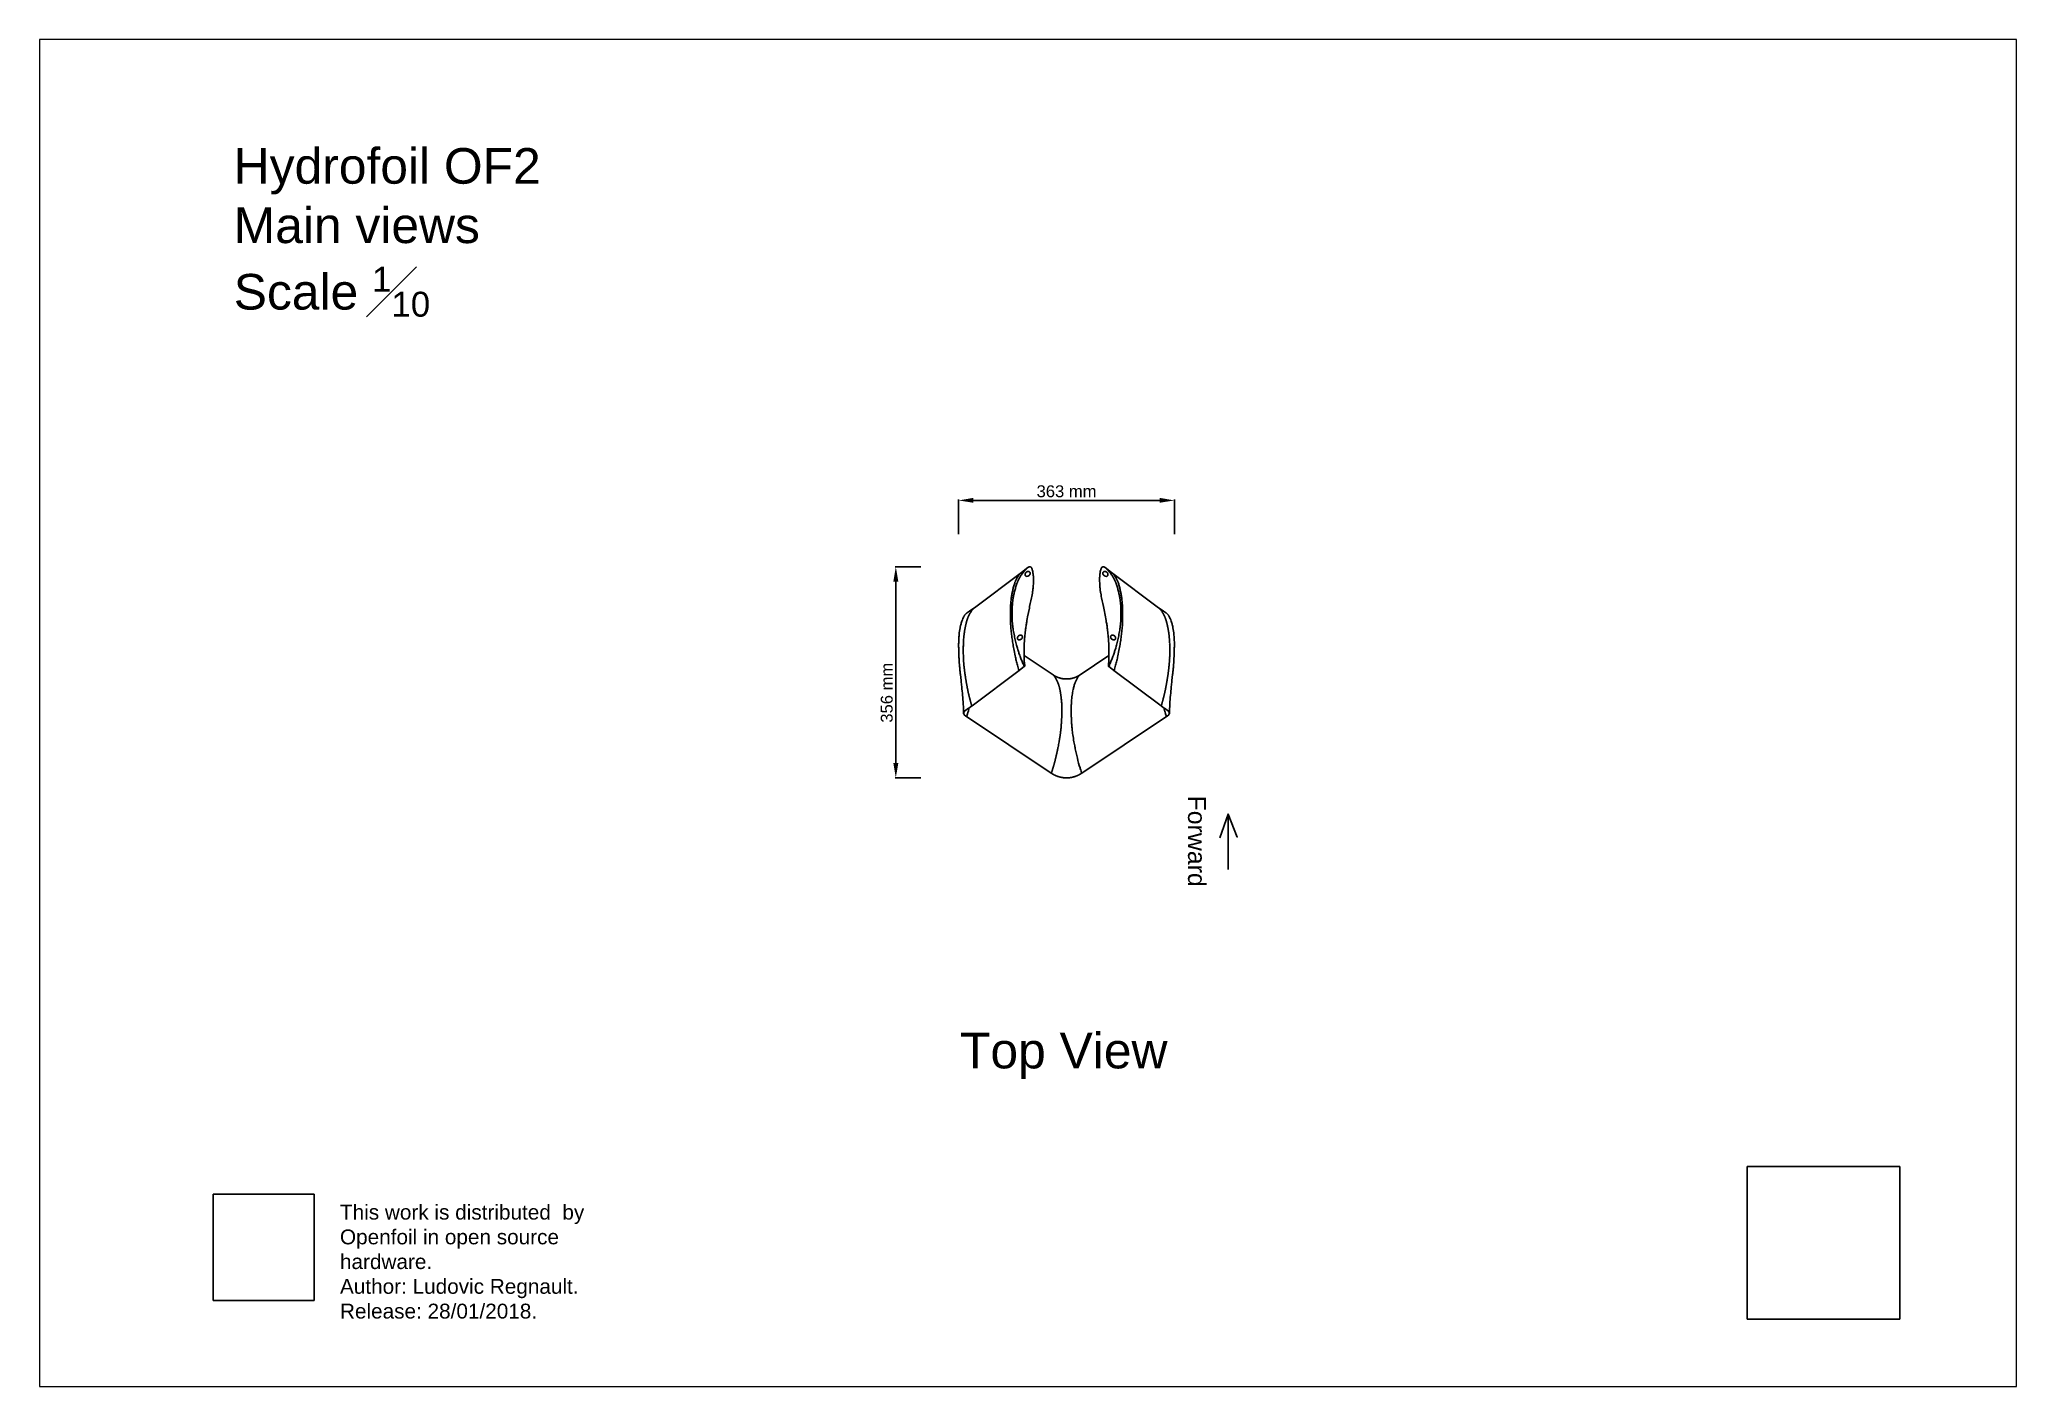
# Paper-space layout '2' of a CAD drawing. Header units: millimetres. Extents: x -23 to 310, y -9 to 218.
# The model-space entities are those that its viewports show. They can reach past a viewport. Long polylines and large blocks are cut down to what shows.
import ezdxf

# ---------------------------------------------------------------- set-up
doc = ezdxf.new("R2010")
doc.units = ezdxf.units.MM
doc.header["$LTSCALE"] = 0.05
doc.layers.add('Cotation', color=8, linetype='Continuous', lineweight=9)
doc.layers.add('Text', color=8, linetype='Continuous')
doc.styles.get("Standard").update_dxf_attribs({"font": 'arial.ttf'})
doc.dimstyles.new('ISO-25', dxfattribs={"dimtxt": 2.5, "dimasz": 2.5, "dimexe": 1.25, "dimexo": 0.625, "dimtad": 1, "dimtxsty": 'Standard', "dimcen": 2.5, "dimadec": 0, "dimazin": 0, "dimtfac": 1, "dimtmove": 0, "dimatfit": 3, "dimfxl": 1, "dimarcsym": 0})
picture_1 = doc.add_image_def('image1.jpg', size_in_pixel=(2362, 2362))
picture_2 = doc.add_image_def('image2.png', size_in_pixel=(761, 800))

psp = doc.layouts.new('2')

# ---------------------------------------------------------------- texts
at = {"color": 144, "true_color": 0x07839c, "insert": (27.79, 21.35), "char_height": 2.5, "attachment_point": 1}
psp.add_mtext_dynamic_manual_height_columns('This work is distributed  by Openfoil in open source hardware.\\PAuthor: Ludovic Regnault.\\PRelease: 28/01/2018.', width=53.1151, gutter_width=12.5, heights=[0], dxfattribs=at)
at = {"layer": 'Text', "insert": (9.9, 199.38), "char_height": 6, "attachment_point": 1}
psp.add_mtext_dynamic_manual_height_columns('\\A1;Hydrofoil OF2\\PMain views\\PScale {\\H0.7x;\\S1#10;}', width=81.4695, gutter_width=50, heights=[0], dxfattribs=at)

msp = doc.modelspace()

# ---------------------------------------------------------------- texts
at = {"layer": 'Text'}
msp.add_text('Forward', height=30, rotation=270, dxfattribs=at).set_placement((10614.4, 10595.5))
msp.add_text('Top View', height=60, dxfattribs=at).set_placement((10230.4, 10135.8))

# ---------------------------------------------------------------- blocks, each defined once
blk = doc.blocks.new('*D44')
at = {"layer": 'Cotation', "color": 0, "lineweight": -2, "transparency": 16777216}
for p, q in [((10164.4, 10980.9), (10121.1, 10980.9)), ((10122.3, 10955.9), (10122.3, 10650.3)), ((10164.4, 10625.3), (10121.1, 10625.3))]:
    blk.add_line(p, q, dxfattribs=at)
at = {"layer": 'Cotation', "color": 0, "transparency": 16777216}
for points in [[(10118.1, 10955.9), (10126.5, 10955.9), (10122.3, 10980.9)], [(10118.1, 10650.3), (10126.5, 10650.3), (10122.3, 10625.3)]]:
    blk.add_solid(points, dxfattribs=at)
at = {"layer": 'Defpoints', "color": 0, "transparency": 16777216}
for p in [(10165, 10980.9), (10122.3, 10625.3), (10165, 10625.3)]:
    blk.add_point(p, dxfattribs=at)
at = {"layer": 'Cotation', "color": 0, "transparency": 16777216, "insert": (10107.1, 10768.7), "char_height": 20, "attachment_point": 5, "rotation": 90}
blk.add_mtext('356 mm', dxfattribs=at)
blk = doc.blocks.new('*D45')
at = {"layer": 'Cotation', "color": 0, "lineweight": -2, "transparency": 16777216}
for p, q in [((10228.1, 11035.6), (10228.1, 11094.1)), ((10253.1, 11092.8), (10566.4, 11092.8)), ((10591.4, 11035.6), (10591.4, 11094.1))]:
    blk.add_line(p, q, dxfattribs=at)
at = {"layer": 'Cotation', "color": 0, "transparency": 16777216}
for points in [[(10253.1, 11097), (10253.1, 11088.7), (10228.1, 11092.8)], [(10566.4, 11097), (10566.4, 11088.7), (10591.4, 11092.8)]]:
    blk.add_solid(points, dxfattribs=at)
at = {"layer": 'Defpoints', "color": 0, "transparency": 16777216}
for p in [(10591.4, 11092.8), (10228.1, 11034.9), (10591.4, 11034.9)]:
    blk.add_point(p, dxfattribs=at)
at = {"layer": 'Cotation', "color": 0, "transparency": 16777216, "insert": (10409.8, 11108), "char_height": 20, "attachment_point": 5}
blk.add_mtext('363 mm', dxfattribs=at)

# ---------------------------------------------------------------- dimensions: what is measured, and where the dimension line sits
at = {"layer": 'Cotation'}
dim = msp.add_aligned_dim(p1=(10228.1, 11034.9), p2=(10591.4, 11034.9), distance=57.9, dimstyle='ISO-25', override={"dimtxt": 20, "dimasz": 25, "dimgap": 5, "dimdec": 0, "dimpost": ' mm'}, dxfattribs=at)
dim.commit()
dim.dimension.update_dxf_attribs({"geometry": '*D45', "text_midpoint": (10409.8, 11108)})
dim = msp.add_linear_dim(base=(10122.3, 10625.3), p1=(10165, 10980.9), p2=(10165, 10625.3), angle=270, dimstyle='ISO-25', override={"dimtxt": 20, "dimasz": 25, "dimgap": 5, "dimdec": 0, "dimpost": ' mm'}, dxfattribs=at)
dim.commit()
dim.dimension.update_dxf_attribs({"geometry": '*D44', "text_midpoint": (10122.3, 10768.7), "dimtype": 161})

# ---------------------------------------------------------------- linework, layer by layer
for p, q in [((10254.7, 10911.8), (10333.9, 10971.4)), ((10334, 10971.5), (10344.7, 10979.5)), ((10344, 10973.1), (10341.8, 10971.6)), ((10342.4, 10964.8), (10344.5, 10964.9)), ((10346.4, 10973), (10344, 10973.1)), ((10344.5, 10964.9), (10346.6, 10966)), ((10475.1, 10964.9), (10472.9, 10966)), ((10473.2, 10973), (10475.5, 10973.1)), ((10474.9, 10979.5), (10485.5, 10971.5)), ((10477.2, 10964.8), (10475.1, 10964.9)), ((10475.5, 10973.1), (10477.8, 10971.6)), ((10485.6, 10971.4), (10564.9, 10911.8)), ((10241, 10886.9), (10241.1, 10887)), ((10241.1, 10887.3), (10241.2, 10887.6)), ((10241.1, 10887.3), (10241.1, 10887)), ((10241.2, 10887.6), (10241.4, 10888.1)), ((10241.2, 10887.6), (10241.2, 10887.6)), ((10241.4, 10888.4), (10241.5, 10888.6)), ((10241.4, 10888.4), (10241.4, 10888.1)), ((10241.6, 10888.8), (10241.5, 10888.6)), ((10241.7, 10889.2), (10241.6, 10889.1)), ((10241.6, 10888.8), (10241.6, 10889.1)), ((10241.8, 10889.6), (10241.7, 10889.4)), ((10241.7, 10889.2), (10241.7, 10889.4)), ((10241.9, 10889.9), (10241.8, 10889.6)), ((10241.8, 10889.6), (10241.8, 10889.6)), ((10242, 10890.3), (10241.9, 10890.1)), ((10241.9, 10889.9), (10241.9, 10890.1)), ((10242.1, 10890.7), (10242, 10890.4)), ((10242, 10890.3), (10242, 10890.4)), ((10242.1, 10890.7), (10242.2, 10890.9)), ((10242.3, 10891.5), (10242.2, 10891.1)), ((10242.2, 10891.1), (10242.2, 10891.1)), ((10242.2, 10891.1), (10242.2, 10890.9)), ((10242.3, 10891.5), (10242.4, 10891.6)), ((10242.5, 10891.8), (10242.4, 10891.6)), ((10242.6, 10892.2), (10242.5, 10891.9)), ((10242.5, 10891.8), (10242.5, 10891.9)), ((10242.6, 10892.2), (10242.7, 10892.4)), ((10242.8, 10892.9), (10242.7, 10892.7)), ((10242.7, 10892.6), (10242.7, 10892.7)), ((10242.7, 10892.6), (10242.7, 10892.4)), ((10242.8, 10892.9), (10242.9, 10893.2)), ((10243, 10893.3), (10242.9, 10893.2)), ((10243.1, 10893.7), (10243, 10893.4)), ((10243, 10893.3), (10243, 10893.4)), ((10243.1, 10893.7), (10243.2, 10893.9)), ((10243.2, 10894.1), (10243.3, 10894.1)), ((10243.2, 10894.1), (10243.2, 10893.9)), ((10243.7, 10895.2), (10243.5, 10894.9)), ((10243.5, 10894.8), (10243.5, 10894.9)), ((10243.8, 10895.5), (10243.7, 10895.4)), ((10243.7, 10895.2), (10243.7, 10895.4)), ((10243.9, 10895.7), (10243.8, 10895.6)), ((10243.8, 10895.5), (10243.8, 10895.6)), ((10244.1, 10896.2), (10244, 10896.1)), ((10244.2, 10896.5), (10244.1, 10896.3)), ((10244.1, 10896.2), (10244.1, 10896.3)), ((10244.2, 10896.5), (10244.4, 10897.1)), ((10244.9, 10898), (10244.8, 10897.8)), ((10244.8, 10897.7), (10244.8, 10897.8)), ((10245, 10898.2), (10244.9, 10898)), ((10244.9, 10898), (10244.9, 10898)), ((10245.1, 10898.4), (10245, 10898.2)), ((10245, 10898.2), (10245, 10898.2)), ((10245.2, 10898.6), (10245.1, 10898.5)), ((10245.1, 10898.4), (10245.1, 10898.5)), ((10245.3, 10898.9), (10245.2, 10898.7)), ((10245.2, 10898.6), (10245.2, 10898.7)), ((10245.4, 10899.1), (10245.3, 10898.9)), ((10245.3, 10898.9), (10245.3, 10898.9)), ((10245.5, 10899.3), (10245.4, 10899.2)), ((10245.4, 10899.1), (10245.4, 10899.2)), ((10245.5, 10899.3), (10245.6, 10899.4)), ((10245.6, 10899.5), (10245.7, 10899.6)), ((10245.6, 10899.5), (10245.6, 10899.4)), ((10245.7, 10899.8), (10245.8, 10899.9)), ((10245.7, 10899.8), (10245.7, 10899.6)), ((10245.8, 10900), (10245.9, 10900.1)), ((10245.8, 10900), (10245.8, 10899.9)), ((10246, 10900.2), (10245.9, 10900.1)), ((10246.1, 10900.4), (10246, 10900.3)), ((10246, 10900.2), (10246, 10900.3)), ((10246.1, 10900.4), (10246.1, 10900.6)), ((10246.2, 10900.6), (10246.1, 10900.6)), ((10246.2, 10900.6), (10246.3, 10900.8)), ((10246.3, 10900.9), (10246.4, 10901)), ((10246.3, 10900.9), (10246.3, 10900.8)), ((10246.4, 10901.1), (10246.5, 10901.2)), ((10246.4, 10901.1), (10246.4, 10901)), ((10246.5, 10901.3), (10246.5, 10901.2)), ((10247.3, 10902.6), (10247.4, 10902.8)), ((10248.3, 10904.4), (10248.4, 10904.5)), ((10248.6, 10904.7), (10248.4, 10904.5)), ((10249.5, 10906.1), (10249.4, 10906)), ((10249.5, 10906.1), (10249.6, 10906.2)), ((10250.5, 10907.5), (10250.6, 10907.6)), ((10250.6, 10907.7), (10250.6, 10907.6)), ((10252, 10909.3), (10251.8, 10909.1)), ((10252.1, 10909.4), (10252, 10909.3)), ((10252, 10909.3), (10252, 10909.3)), ((10252.2, 10909.6), (10252.1, 10909.5)), ((10252.2, 10909.6), (10252.3, 10909.7)), ((10252.4, 10909.7), (10252.3, 10909.7)), ((10252.4, 10909.7), (10252.4, 10909.8)), ((10252.8, 10910.2), (10252.7, 10910.1)), ((10252.7, 10910), (10252.7, 10910.1)), ((10253, 10910.3), (10252.8, 10910.2)), ((10252.8, 10910.2), (10252.8, 10910.2)), ((10253, 10910.3), (10253.1, 10910.4)), ((10253.1, 10910.4), (10253.3, 10910.6)), ((10253.1, 10910.4), (10253.1, 10910.4)), ((10253.4, 10910.7), (10253.3, 10910.6)), ((10253.4, 10910.7), (10253.5, 10910.8)), ((10253.6, 10910.9), (10253.5, 10910.8)), ((10254, 10911.3), (10253.9, 10911.2)), ((10254, 10911.3), (10254.1, 10911.4)), ((10254.3, 10911.5), (10254.3, 10911.6)), ((10254.4, 10911.6), (10254.3, 10911.6)), ((10254.4, 10911.6), (10254.5, 10911.6)), ((10565.1, 10911.6), (10565.1, 10911.6)), ((10565.1, 10911.6), (10565.2, 10911.6)), ((10565.2, 10911.5), (10565.2, 10911.6)), ((10565.6, 10911.3), (10565.4, 10911.4)), ((10565.6, 10911.3), (10565.6, 10911.2)), ((10566, 10910.9), (10566.1, 10910.8)), ((10566.2, 10910.7), (10566.1, 10910.8)), ((10566.2, 10910.7), (10566.3, 10910.6)), ((10566.4, 10910.4), (10566.3, 10910.6)), ((10566.4, 10910.4), (10566.5, 10910.4)), ((10566.6, 10910.3), (10566.5, 10910.4)), ((10566.6, 10910.3), (10566.7, 10910.2)), ((10566.7, 10910.2), (10566.7, 10910.2)), ((10566.7, 10910.2), (10566.8, 10910.1)), ((10566.9, 10910), (10566.8, 10910.1)), ((10567.2, 10909.7), (10567.1, 10909.8)), ((10567.3, 10909.6), (10567.2, 10909.7)), ((10567.2, 10909.7), (10567.2, 10909.7)), ((10567.3, 10909.6), (10567.4, 10909.5)), ((10567.4, 10909.4), (10567.5, 10909.3)), ((10567.6, 10909.3), (10567.5, 10909.3)), ((10567.6, 10909.3), (10567.7, 10909.1)), ((10568.9, 10907.7), (10569, 10907.6)), ((10569, 10907.5), (10569, 10907.6)), ((10570, 10906.1), (10570, 10906.2)), ((10570, 10906.1), (10570.1, 10906)), ((10571, 10904.7), (10571.1, 10904.5)), ((10571.2, 10904.4), (10571.1, 10904.5)), ((10572.3, 10902.6), (10572.2, 10902.8)), ((10573, 10901.3), (10573, 10901.2)), ((10573.1, 10901.1), (10573, 10901.2)), ((10573.1, 10901.1), (10573.2, 10901)), ((10573.2, 10900.9), (10573.2, 10901)), ((10573.2, 10900.9), (10573.3, 10900.8)), ((10573.4, 10900.6), (10573.3, 10900.8)), ((10573.5, 10900.4), (10573.4, 10900.6)), ((10573.4, 10900.6), (10573.4, 10900.6)), ((10573.5, 10900.4), (10573.5, 10900.3)), ((10573.6, 10900.2), (10573.5, 10900.3)), ((10573.6, 10900.2), (10573.6, 10900.1)), ((10573.7, 10900), (10573.6, 10900.1)), ((10573.7, 10900), (10573.8, 10899.9)), ((10573.8, 10899.8), (10573.8, 10899.9)), ((10573.8, 10899.8), (10573.9, 10899.6)), ((10573.9, 10899.5), (10573.9, 10899.6)), ((10573.9, 10899.5), (10574, 10899.4)), ((10574, 10899.3), (10574, 10899.4)), ((10574, 10899.3), (10574.1, 10899.2)), ((10574.2, 10899.1), (10574.1, 10899.2)), ((10574.2, 10899.1), (10574.2, 10898.9)), ((10574.3, 10898.9), (10574.2, 10898.9)), ((10574.3, 10898.9), (10574.3, 10898.7)), ((10574.4, 10898.6), (10574.3, 10898.7)), ((10574.4, 10898.6), (10574.5, 10898.5)), ((10574.5, 10898.4), (10574.5, 10898.5)), ((10574.5, 10898.4), (10574.6, 10898.2)), ((10574.6, 10898.2), (10574.6, 10898.2)), ((10574.6, 10898.2), (10574.7, 10898)), ((10574.7, 10898), (10574.7, 10898)), ((10574.7, 10898), (10574.8, 10897.8)), ((10574.8, 10897.7), (10574.8, 10897.8)), ((10575.4, 10896.5), (10575.1, 10897.1)), ((10575.4, 10896.5), (10575.4, 10896.3)), ((10575.5, 10896.2), (10575.4, 10896.3)), ((10575.5, 10896.2), (10575.5, 10896.1)), ((10575.7, 10895.7), (10575.7, 10895.6)), ((10575.8, 10895.5), (10575.7, 10895.6)), ((10575.8, 10895.5), (10575.8, 10895.4)), ((10575.9, 10895.2), (10575.8, 10895.4)), ((10575.9, 10895.2), (10576, 10894.9)), ((10576, 10894.8), (10576, 10894.9)), ((10576.3, 10894.1), (10576.3, 10894.1)), ((10576.3, 10894.1), (10576.4, 10893.9)), ((10576.5, 10893.7), (10576.4, 10893.9)), ((10576.5, 10893.7), (10576.6, 10893.4)), ((10576.6, 10893.3), (10576.6, 10893.4)), ((10576.6, 10893.3), (10576.6, 10893.2)), ((10576.7, 10892.9), (10576.6, 10893.2)), ((10576.7, 10892.9), (10576.8, 10892.7)), ((10576.8, 10892.6), (10576.8, 10892.7)), ((10576.8, 10892.6), (10576.9, 10892.4)), ((10577, 10892.2), (10576.9, 10892.4)), ((10577, 10892.2), (10577.1, 10891.9)), ((10577.1, 10891.8), (10577.1, 10891.9)), ((10577.1, 10891.8), (10577.1, 10891.6)), ((10577.2, 10891.5), (10577.1, 10891.6)), ((10577.2, 10891.5), (10577.3, 10891.1)), ((10577.3, 10891.1), (10577.3, 10891.1)), ((10577.3, 10891.1), (10577.4, 10890.9)), ((10577.4, 10890.7), (10577.4, 10890.9)), ((10577.4, 10890.7), (10577.5, 10890.4)), ((10577.6, 10890.3), (10577.5, 10890.4)), ((10577.6, 10890.3), (10577.6, 10890.1)), ((10577.7, 10889.9), (10577.6, 10890.1)), ((10577.7, 10889.9), (10577.8, 10889.6)), ((10577.8, 10889.6), (10577.8, 10889.6)), ((10577.8, 10889.6), (10577.8, 10889.4)), ((10577.9, 10889.2), (10577.8, 10889.4)), ((10577.9, 10889.2), (10577.9, 10889.1)), ((10578, 10888.8), (10577.9, 10889.1)), ((10578, 10888.8), (10578.1, 10888.6)), ((10578.1, 10888.4), (10578.1, 10888.6)), ((10578.1, 10888.4), (10578.2, 10888.1)), ((10578.3, 10887.6), (10578.2, 10888.1)), ((10578.4, 10887.3), (10578.3, 10887.6)), ((10578.3, 10887.6), (10578.3, 10887.6)), ((10578.4, 10887.3), (10578.5, 10887)), ((10578.5, 10886.9), (10578.5, 10887)), ((10236.2, 10854.8), (10236.3, 10855.1)), ((10236.2, 10854.8), (10236.2, 10854.2)), ((10236.2, 10854), (10236.2, 10854.2)), ((10236.3, 10856.4), (10236.3, 10855.9)), ((10236.3, 10855.6), (10236.3, 10855.9)), ((10236.3, 10855.6), (10236.3, 10855.1)), ((10236.5, 10859.6), (10236.6, 10859.9)), ((10236.5, 10859.6), (10236.5, 10859.3)), ((10236.7, 10861.2), (10236.6, 10861)), ((10236.6, 10860.7), (10236.6, 10861)), ((10236.8, 10862.3), (10236.7, 10862.1)), ((10236.7, 10861.8), (10236.7, 10862.1)), ((10236.7, 10861.8), (10236.7, 10861.5)), ((10236.7, 10861.2), (10236.7, 10861.5)), ((10236.9, 10863.4), (10236.8, 10863.1)), ((10236.8, 10862.9), (10236.8, 10863.1)), ((10236.8, 10862.9), (10236.8, 10862.6)), ((10236.8, 10862.3), (10236.8, 10862.6)), ((10236.9, 10863.9), (10237, 10864.2)), ((10236.9, 10863.9), (10236.9, 10863.7)), ((10236.9, 10863.4), (10236.9, 10863.7)), ((10237, 10865), (10237.1, 10865.3)), ((10237, 10865), (10237, 10864.8)), ((10237, 10864.5), (10237, 10864.8)), ((10237, 10864.5), (10237, 10864.2)), ((10237.1, 10865.4), (10237.1, 10865.3)), ((10237.2, 10866.7), (10237.3, 10866.9)), ((10237.2, 10866.7), (10237.2, 10866.3)), ((10237.4, 10867.6), (10237.3, 10867.5)), ((10237.3, 10867.1), (10237.3, 10867.5)), ((10237.3, 10867.1), (10237.3, 10866.9)), ((10237.5, 10868.8), (10237.6, 10869.1)), ((10237.5, 10868.8), (10237.5, 10868.5)), ((10237.7, 10869.7), (10237.6, 10869.6)), ((10237.6, 10869.3), (10237.6, 10869.6)), ((10237.6, 10869.3), (10237.6, 10869.1)), ((10237.8, 10870.5), (10237.7, 10870.1)), ((10237.7, 10869.7), (10237.7, 10870.1)), ((10237.9, 10871), (10237.8, 10870.7)), ((10237.8, 10870.5), (10237.8, 10870.7)), ((10237.9, 10871.4), (10238, 10871.6)), ((10237.9, 10871.4), (10237.9, 10871.2)), ((10237.9, 10871), (10237.9, 10871.2)), ((10238, 10871.8), (10238.1, 10872.3)), ((10238, 10871.8), (10238, 10871.6)), ((10238.2, 10873.4), (10238.1, 10872.8)), ((10238.1, 10872.6), (10238.1, 10872.8)), ((10238.1, 10872.6), (10238.1, 10872.3)), ((10238.2, 10873.4), (10238.3, 10873.9)), ((10238.4, 10874.2), (10238.3, 10873.9)), ((10238.5, 10874.6), (10238.4, 10874.4)), ((10238.4, 10874.2), (10238.4, 10874.4)), ((10238.5, 10875), (10238.6, 10875.4)), ((10238.5, 10875), (10238.5, 10874.9)), ((10238.5, 10874.6), (10238.5, 10874.9)), ((10238.7, 10875.8), (10238.6, 10875.4)), ((10238.7, 10876.2), (10238.8, 10876.5)), ((10238.7, 10876.2), (10238.7, 10876)), ((10238.7, 10875.8), (10238.7, 10876)), ((10238.8, 10876.6), (10238.9, 10877.1)), ((10238.8, 10876.6), (10238.8, 10876.5)), ((10239, 10877.4), (10238.9, 10877.1)), ((10239, 10877.8), (10239.1, 10878.1)), ((10239, 10877.8), (10239, 10877.6)), ((10239, 10877.4), (10239, 10877.6)), ((10239.1, 10878.2), (10239.2, 10878.6)), ((10239.1, 10878.2), (10239.1, 10878.1)), ((10239.3, 10879), (10239.2, 10878.6)), ((10239.3, 10879.4), (10239.4, 10879.7)), ((10239.3, 10879.4), (10239.3, 10879.2)), ((10239.3, 10879), (10239.3, 10879.2)), ((10239.4, 10879.8), (10239.5, 10880.2)), ((10239.4, 10879.8), (10239.4, 10879.7)), ((10239.6, 10880.6), (10239.5, 10880.2)), ((10239.7, 10881), (10239.6, 10880.8)), ((10239.6, 10880.6), (10239.6, 10880.8)), ((10239.8, 10881.4), (10239.7, 10881.3)), ((10239.7, 10881), (10239.7, 10881.3)), ((10239.9, 10882.2), (10239.8, 10881.8)), ((10239.8, 10881.4), (10239.8, 10881.8)), ((10239.9, 10882.2), (10240, 10882.3)), ((10240, 10882.6), (10240.1, 10882.9)), ((10240, 10882.6), (10240, 10882.3)), ((10240.1, 10883), (10240.2, 10883.4)), ((10240.1, 10883), (10240.1, 10882.9)), ((10240.3, 10883.8), (10240.2, 10883.4)), ((10240.4, 10884.2), (10240.3, 10883.9)), ((10240.3, 10883.8), (10240.3, 10883.9)), ((10240.5, 10884.6), (10240.4, 10884.4)), ((10240.4, 10884.2), (10240.4, 10884.4)), ((10240.5, 10884.6), (10240.6, 10885)), ((10240.7, 10885.3), (10240.6, 10885)), ((10240.7, 10885.7), (10240.8, 10886)), ((10240.7, 10885.7), (10240.7, 10885.5)), ((10240.7, 10885.3), (10240.7, 10885.5)), ((10240.8, 10886.1), (10240.9, 10886.5)), ((10240.8, 10886.1), (10240.8, 10886)), ((10241, 10886.9), (10240.9, 10886.5)), ((10331, 10865.9), (10328.7, 10864.4)), ((10329.3, 10857.6), (10331.4, 10857.7)), ((10333.3, 10865.8), (10331, 10865.9)), ((10331.4, 10857.7), (10333.6, 10858.9)), ((10488.1, 10857.7), (10486, 10858.9)), ((10486.2, 10865.8), (10488.6, 10865.9)), ((10490.2, 10857.6), (10488.1, 10857.7)), ((10488.6, 10865.9), (10490.8, 10864.4)), ((10578.5, 10886.9), (10578.6, 10886.5)), ((10578.7, 10886.1), (10578.6, 10886.5)), ((10578.7, 10886.1), (10578.7, 10886)), ((10578.8, 10885.7), (10578.7, 10886)), ((10578.8, 10885.7), (10578.9, 10885.5)), ((10578.9, 10885.3), (10578.9, 10885.5)), ((10578.9, 10885.3), (10579, 10885)), ((10579.1, 10884.6), (10579, 10885)), ((10579.1, 10884.6), (10579.1, 10884.4)), ((10579.2, 10884.2), (10579.1, 10884.4)), ((10579.2, 10884.2), (10579.2, 10883.9)), ((10579.3, 10883.8), (10579.2, 10883.9)), ((10579.3, 10883.8), (10579.4, 10883.4)), ((10579.5, 10883), (10579.4, 10883.4)), ((10579.5, 10883), (10579.5, 10882.9)), ((10579.5, 10882.6), (10579.5, 10882.9)), ((10579.5, 10882.6), (10579.6, 10882.3)), ((10579.6, 10882.2), (10579.6, 10882.3)), ((10579.6, 10882.2), (10579.7, 10881.8)), ((10579.8, 10881.4), (10579.7, 10881.8)), ((10579.8, 10881.4), (10579.8, 10881.3)), ((10579.9, 10881), (10579.8, 10881.3)), ((10579.9, 10881), (10579.9, 10880.8)), ((10580, 10880.6), (10579.9, 10880.8)), ((10580, 10880.6), (10580, 10880.2)), ((10580.1, 10879.8), (10580, 10880.2)), ((10580.1, 10879.8), (10580.2, 10879.7)), ((10580.2, 10879.4), (10580.2, 10879.7)), ((10580.2, 10879.4), (10580.3, 10879.2)), ((10580.3, 10879), (10580.3, 10879.2)), ((10580.3, 10879), (10580.4, 10878.6)), ((10580.4, 10878.2), (10580.4, 10878.6)), ((10580.4, 10878.2), (10580.5, 10878.1)), ((10580.5, 10877.8), (10580.5, 10878.1)), ((10580.5, 10877.8), (10580.6, 10877.6)), ((10580.6, 10877.4), (10580.6, 10877.6)), ((10580.6, 10877.4), (10580.7, 10877.1)), ((10580.7, 10876.6), (10580.7, 10877.1)), ((10580.7, 10876.6), (10580.8, 10876.5)), ((10580.8, 10876.2), (10580.8, 10876.5)), ((10580.8, 10876.2), (10580.9, 10876)), ((10580.9, 10875.8), (10580.9, 10876)), ((10580.9, 10875.8), (10581, 10875.4)), ((10581, 10875), (10581, 10875.4)), ((10581, 10875), (10581, 10874.9)), ((10581.1, 10874.6), (10581, 10874.9)), ((10581.1, 10874.6), (10581.1, 10874.4)), ((10581.2, 10874.2), (10581.1, 10874.4)), ((10581.2, 10874.2), (10581.2, 10873.9)), ((10581.3, 10873.4), (10581.2, 10873.9)), ((10581.3, 10873.4), (10581.4, 10872.8)), ((10581.4, 10872.6), (10581.4, 10872.8)), ((10581.4, 10872.6), (10581.5, 10872.3)), ((10581.6, 10871.8), (10581.5, 10872.3)), ((10581.6, 10871.8), (10581.6, 10871.6)), ((10581.6, 10871.4), (10581.6, 10871.6)), ((10581.6, 10871.4), (10581.7, 10871.2)), ((10581.7, 10871), (10581.7, 10871.2)), ((10581.7, 10871), (10581.7, 10870.7)), ((10581.8, 10870.5), (10581.7, 10870.7)), ((10581.8, 10870.5), (10581.8, 10870.1)), ((10581.9, 10869.7), (10581.8, 10870.1)), ((10581.9, 10869.7), (10581.9, 10869.6)), ((10582, 10869.3), (10581.9, 10869.6)), ((10582, 10869.3), (10582, 10869.1)), ((10582, 10868.8), (10582, 10869.1)), ((10582, 10868.8), (10582.1, 10868.5)), ((10582.2, 10867.6), (10582.2, 10867.5)), ((10582.3, 10867.1), (10582.2, 10867.5)), ((10582.3, 10867.1), (10582.3, 10866.9)), ((10582.3, 10866.7), (10582.3, 10866.9)), ((10582.3, 10866.7), (10582.4, 10866.3)), ((10582.5, 10865.4), (10582.5, 10865.3)), ((10582.5, 10865), (10582.5, 10865.3)), ((10582.5, 10865), (10582.5, 10864.8)), ((10582.6, 10864.5), (10582.5, 10864.8)), ((10582.6, 10864.5), (10582.6, 10864.2)), ((10582.6, 10863.9), (10582.6, 10864.2)), ((10582.6, 10863.9), (10582.7, 10863.7)), ((10582.7, 10863.4), (10582.7, 10863.7)), ((10582.7, 10863.4), (10582.7, 10863.1)), ((10582.7, 10862.9), (10582.7, 10863.1)), ((10582.7, 10862.9), (10582.8, 10862.6)), ((10582.8, 10862.3), (10582.8, 10862.6)), ((10582.8, 10862.3), (10582.8, 10862.1)), ((10582.8, 10861.8), (10582.8, 10862.1)), ((10582.8, 10861.8), (10582.9, 10861.5)), ((10582.9, 10861.2), (10582.9, 10861.5)), ((10582.9, 10861.2), (10582.9, 10861)), ((10582.9, 10860.7), (10582.9, 10861)), ((10583, 10859.6), (10583, 10859.9)), ((10583, 10859.6), (10583, 10859.3)), ((10583.2, 10856.4), (10583.3, 10855.9)), ((10583.3, 10855.6), (10583.3, 10855.9)), ((10583.3, 10855.6), (10583.3, 10855.1)), ((10583.3, 10854.8), (10583.3, 10855.1)), ((10583.3, 10854.8), (10583.3, 10854.2)), ((10583.4, 10854), (10583.3, 10854.2)), ((10235.9, 10839.7), (10235.9, 10839.9)), ((10235.9, 10839.7), (10235.9, 10839)), ((10235.9, 10838.8), (10235.9, 10839)), ((10236.1, 10850.7), (10236, 10850)), ((10236, 10847.5), (10236, 10848.3)), ((10236, 10846.7), (10236, 10847.4)), ((10236, 10846.7), (10236, 10846.5)), ((10236, 10832), (10236, 10831.5)), ((10236.1, 10852.3), (10236.1, 10852.5)), ((10236.1, 10852.3), (10236.1, 10851.7)), ((10236.1, 10851.5), (10236.1, 10851.7)), ((10236.1, 10851.5), (10236.1, 10850.8)), ((10236.1, 10829.4), (10236.1, 10829)), ((10236.2, 10826), (10236.2, 10826.5)), ((10236.2, 10825.2), (10236.2, 10826)), ((10236.2, 10826), (10236.2, 10826)), ((10236.2, 10825.2), (10236.3, 10824.8)), ((10236.3, 10823.9), (10236.3, 10823.6)), ((10236.3, 10823.5), (10236.3, 10823.6)), ((10236.3, 10823.5), (10236.3, 10823.3)), ((10236.5, 10820.9), (10236.5, 10821.2)), ((10338.3, 10831.4), (10387.1, 10798.8)), ((10432.5, 10798.8), (10481.2, 10831.4)), ((10583.1, 10820.9), (10583.1, 10821.2)), ((10583.2, 10823.9), (10583.2, 10823.6)), ((10583.2, 10823.5), (10583.2, 10823.6)), ((10583.2, 10823.5), (10583.2, 10823.3)), ((10583.3, 10826), (10583.4, 10826.5)), ((10583.3, 10825.2), (10583.3, 10826)), ((10583.3, 10826), (10583.3, 10826)), ((10583.3, 10825.2), (10583.3, 10824.8)), ((10583.4, 10852.3), (10583.4, 10852.5)), ((10583.4, 10852.3), (10583.5, 10851.7)), ((10583.5, 10851.5), (10583.5, 10851.7)), ((10583.5, 10851.5), (10583.5, 10850.8)), ((10583.5, 10850.7), (10583.5, 10850)), ((10583.5, 10832), (10583.5, 10831.5)), ((10583.5, 10829.4), (10583.5, 10829)), ((10583.6, 10847.5), (10583.6, 10848.3)), ((10583.6, 10846.7), (10583.6, 10847.4)), ((10583.6, 10846.7), (10583.6, 10846.5)), ((10583.7, 10839.7), (10583.6, 10839)), ((10583.6, 10838.8), (10583.6, 10839)), ((10583.7, 10839.7), (10583.7, 10839.9)), ((10236.6, 10819.6), (10236.5, 10820)), ((10236.6, 10819.6), (10236.6, 10819.4)), ((10236.6, 10819.2), (10236.6, 10819.4)), ((10236.6, 10819.2), (10236.6, 10818.7)), ((10236.7, 10818.4), (10236.6, 10818.7)), ((10236.7, 10818.4), (10236.7, 10818.1)), ((10236.7, 10817.9), (10236.7, 10818.1)), ((10236.7, 10817.9), (10236.7, 10817.5)), ((10236.8, 10817.3), (10236.7, 10817.5)), ((10236.8, 10817.3), (10236.8, 10816.9)), ((10236.8, 10816.7), (10236.8, 10816.9)), ((10236.9, 10815.4), (10236.9, 10815.7)), ((10237.1, 10814.1), (10237, 10814.4)), ((10237.1, 10814.1), (10237.1, 10813.8)), ((10237.2, 10812.4), (10237.3, 10811.9)), ((10237.3, 10811.6), (10237.3, 10811.9)), ((10237.3, 10811.6), (10237.4, 10811.3)), ((10237.5, 10809.9), (10237.6, 10809.5)), ((10237.6, 10809), (10237.6, 10809.5)), ((10237.6, 10809), (10237.7, 10808.9)), ((10237.7, 10808.2), (10237.7, 10808.9)), ((10237.7, 10808.2), (10237.8, 10807.6)), ((10237.8, 10807.3), (10237.8, 10807.6)), ((10237.8, 10807.3), (10237.9, 10807)), ((10238, 10806.5), (10237.9, 10807)), ((10238, 10806.5), (10238, 10806.4)), ((10238.1, 10805.6), (10238, 10806.4)), ((10238.1, 10805.6), (10238.1, 10805.2)), ((10238.2, 10804.8), (10238.1, 10805.2)), ((10238.2, 10804.8), (10238.2, 10804.6)), ((10238.3, 10804), (10238.2, 10804.6)), ((10238.3, 10804), (10238.4, 10803.3)), ((10238.4, 10803.1), (10238.4, 10803.3)), ((10238.4, 10803.1), (10238.5, 10802.1)), ((10238.6, 10801.4), (10238.5, 10802.1)), ((10238.6, 10801.4), (10238.7, 10800.9)), ((10238.8, 10800.6), (10238.7, 10800.9)), ((10238.8, 10800.6), (10238.9, 10799.7)), ((10239, 10798.9), (10238.9, 10799.7)), ((10239, 10798.9), (10239, 10798.5)), ((10239.1, 10798.1), (10239, 10798.5)), ((10239.1, 10798.1), (10239.2, 10797.3)), ((10239.2, 10797.2), (10239.2, 10797.3)), ((10239.2, 10797.2), (10239.4, 10796.2)), ((10239.5, 10795.5), (10239.4, 10796.2)), ((10239.5, 10795.5), (10239.6, 10795)), ((10239.6, 10794.7), (10239.6, 10795)), ((10239.6, 10794.7), (10239.8, 10793.8)), ((10239.9, 10793), (10239.8, 10793.8)), ((10239.9, 10793), (10239.9, 10792.6)), ((10240, 10792.2), (10239.9, 10792.6)), ((10240, 10792.2), (10240.1, 10791.4)), ((10240.1, 10791.3), (10240.3, 10790.2)), ((10240.4, 10789.7), (10240.3, 10790.2)), ((10240.4, 10789.7), (10240.5, 10789.1)), ((10240.6, 10788.8), (10240.5, 10789.1)), ((10240.6, 10788.8), (10240.6, 10788.5)), ((10240.7, 10788), (10240.6, 10788.5)), ((10240.7, 10788), (10240.7, 10787.9)), ((10240.8, 10787.2), (10240.7, 10787.9)), ((10240.8, 10787.2), (10240.9, 10786.7)), ((10329.9, 10806.3), (10250.6, 10746.6)), ((10339.1, 10813.2), (10330, 10806.3)), ((10387, 10798.9), (10387, 10798.9)), ((10387.1, 10798.8), (10387.1, 10798.8)), ((10387.1, 10798.8), (10387.2, 10798.7)), ((10387.2, 10798.7), (10387.3, 10798.7)), ((10387.3, 10798.7), (10387.4, 10798.6)), ((10387.3, 10798.7), (10387.3, 10798.7)), ((10387.4, 10798.6), (10387.4, 10798.5)), ((10387.4, 10798.6), (10387.4, 10798.6)), ((10387.5, 10798.5), (10387.4, 10798.5)), ((10387.5, 10798.5), (10387.5, 10798.5)), ((10387.5, 10798.5), (10387.6, 10798.4)), ((10387.5, 10798.5), (10387.5, 10798.5)), ((10387.6, 10798.4), (10387.7, 10798.3)), ((10387.6, 10798.4), (10387.6, 10798.4)), ((10387.7, 10798.3), (10387.8, 10798.3)), ((10387.7, 10798.3), (10387.7, 10798.3)), ((10387.8, 10798.2), (10387.8, 10798.3)), ((10387.8, 10798.2), (10387.8, 10798.2)), ((10387.9, 10798.2), (10387.8, 10798.2)), ((10387.9, 10798.2), (10387.9, 10798.1)), ((10387.9, 10798.1), (10388, 10798)), ((10387.9, 10798.1), (10387.9, 10798.1)), ((10388, 10798), (10388.1, 10797.9)), ((10388, 10798), (10388, 10798)), ((10388.2, 10797.8), (10388.1, 10797.9)), ((10388.2, 10797.8), (10388.3, 10797.7)), ((10388.3, 10797.7), (10388.4, 10797.6)), ((10388.3, 10797.7), (10388.3, 10797.7)), ((10388.4, 10797.5), (10388.4, 10797.6)), ((10388.4, 10797.5), (10388.5, 10797.4)), ((10388.6, 10797.3), (10388.5, 10797.4)), ((10388.6, 10797.3), (10388.7, 10797.3)), ((10388.7, 10797.2), (10388.7, 10797.3)), ((10388.7, 10797.2), (10388.8, 10797.1)), ((10388.9, 10797), (10388.8, 10797.1)), ((10388.9, 10797), (10388.9, 10797)), ((10389, 10796.8), (10388.9, 10797)), ((10389.2, 10796.7), (10389, 10796.8)), ((10389.2, 10796.7), (10389.3, 10796.5)), ((10389.3, 10796.5), (10389.4, 10796.4)), ((10389.4, 10796.3), (10389.4, 10796.4)), ((10389.4, 10796.3), (10389.5, 10796.2)), ((10389.6, 10796.1), (10389.5, 10796.2)), ((10389.6, 10796.1), (10389.7, 10796)), ((10389.7, 10796), (10389.8, 10795.9)), ((10389.7, 10796), (10389.7, 10796)), ((10389.9, 10795.8), (10389.8, 10795.9)), ((10389.9, 10795.8), (10389.9, 10795.7)), ((10390, 10795.6), (10389.9, 10795.7)), ((10390, 10795.6), (10390, 10795.5)), ((10390.1, 10795.4), (10390, 10795.5)), ((10390.3, 10795.2), (10390.1, 10795.4)), ((10390.3, 10795.2), (10390.3, 10795.2)), ((10390.4, 10795.1), (10390.3, 10795.2)), ((10390.6, 10794.7), (10390.7, 10794.5)), ((10390.6, 10794.7), (10390.6, 10794.7)), ((10390.8, 10794.5), (10390.7, 10794.5)), ((10390.8, 10794.5), (10390.8, 10794.4)), ((10390.9, 10794.3), (10390.8, 10794.4)), ((10390.9, 10794.3), (10391, 10794.2)), ((10391, 10794.1), (10391, 10794.2)), ((10391, 10794.1), (10391.1, 10794)), ((10391.1, 10793.9), (10391.1, 10794)), ((10391.1, 10793.9), (10391.2, 10793.8)), ((10432, 10798.5), (10431.4, 10797.9)), ((10432.6, 10798.9), (10432.5, 10798.9)), ((10489.6, 10806.3), (10480.4, 10813.2)), ((10569, 10746.6), (10489.6, 10806.3)), ((10578.7, 10787.2), (10578.6, 10786.7)), ((10578.7, 10787.2), (10578.8, 10787.9)), ((10578.9, 10788), (10578.8, 10787.9)), ((10579, 10788.8), (10578.9, 10788.5)), ((10578.9, 10788), (10578.9, 10788.5)), ((10579.1, 10789.7), (10579, 10789.1)), ((10579, 10788.8), (10579, 10789.1)), ((10579.1, 10789.7), (10579.2, 10790.2)), ((10579.4, 10791.3), (10579.2, 10790.2)), ((10579.5, 10792.2), (10579.4, 10791.4)), ((10579.5, 10792.2), (10579.6, 10792.6)), ((10579.7, 10793), (10579.6, 10792.6)), ((10579.7, 10793), (10579.8, 10793.8)), ((10579.9, 10794.7), (10579.8, 10793.8)), ((10579.9, 10794.7), (10580, 10795)), ((10580.1, 10795.5), (10580, 10795)), ((10580.1, 10795.5), (10580.2, 10796.2)), ((10580.3, 10797.2), (10580.2, 10796.2)), ((10580.4, 10798.1), (10580.3, 10797.3)), ((10580.3, 10797.2), (10580.3, 10797.3)), ((10580.4, 10798.1), (10580.5, 10798.5)), ((10580.6, 10798.9), (10580.5, 10798.5)), ((10580.6, 10798.9), (10580.7, 10799.7)), ((10580.8, 10800.6), (10580.7, 10799.7)), ((10580.9, 10801.4), (10580.8, 10800.9)), ((10580.8, 10800.6), (10580.8, 10800.9)), ((10580.9, 10801.4), (10581, 10802.1)), ((10581.2, 10803.1), (10581, 10802.1)), ((10581.3, 10804), (10581.2, 10803.3)), ((10581.2, 10803.1), (10581.2, 10803.3)), ((10581.4, 10804.8), (10581.3, 10804.6)), ((10581.3, 10804), (10581.3, 10804.6)), ((10581.5, 10805.6), (10581.4, 10805.2)), ((10581.4, 10804.8), (10581.4, 10805.2)), ((10581.5, 10805.6), (10581.6, 10806.4)), ((10581.6, 10806.5), (10581.7, 10807)), ((10581.6, 10806.5), (10581.6, 10806.4)), ((10581.8, 10808.2), (10581.7, 10807.6)), ((10581.7, 10807.3), (10581.7, 10807.6)), ((10581.7, 10807.3), (10581.7, 10807)), ((10581.8, 10808.2), (10581.9, 10808.9)), ((10581.9, 10809), (10582, 10809.5)), ((10581.9, 10809), (10581.9, 10808.9)), ((10582, 10809.9), (10582, 10809.5)), ((10582.2, 10811.6), (10582.3, 10811.9)), ((10582.2, 10811.6), (10582.2, 10811.3)), ((10582.3, 10812.4), (10582.3, 10811.9)), ((10582.5, 10814.1), (10582.5, 10814.4)), ((10582.5, 10814.1), (10582.5, 10813.8)), ((10582.6, 10815.4), (10582.6, 10815.7)), ((10582.7, 10816.7), (10582.8, 10816.9)), ((10582.8, 10817.9), (10582.9, 10818.1)), ((10582.8, 10817.9), (10582.8, 10817.5)), ((10582.8, 10817.3), (10582.8, 10817.5)), ((10582.8, 10817.3), (10582.8, 10816.9)), ((10582.9, 10819.2), (10583, 10819.4)), ((10582.9, 10819.2), (10582.9, 10818.7)), ((10582.9, 10818.4), (10582.9, 10818.7)), ((10582.9, 10818.4), (10582.9, 10818.1)), ((10583, 10819.6), (10583, 10820)), ((10583, 10819.6), (10583, 10819.4)), ((10241, 10786.3), (10240.9, 10786.7)), ((10241, 10786.3), (10241, 10786.1)), ((10241.1, 10785.5), (10241, 10786.1)), ((10241.1, 10785.5), (10241.2, 10784.9)), ((10241.3, 10784.7), (10241.2, 10784.9)), ((10241.3, 10784.7), (10241.3, 10784.3)), ((10241.6, 10783), (10241.3, 10784.3)), ((10241.6, 10783), (10241.7, 10782.4)), ((10241.7, 10782.2), (10241.7, 10782.4)), ((10241.7, 10782.2), (10241.8, 10781.6)), ((10241.9, 10781.3), (10241.8, 10781.6)), ((10241.9, 10781.3), (10242, 10780.9)), ((10242, 10780.5), (10242, 10780.9)), ((10242, 10780.5), (10242.1, 10780.1)), ((10242.2, 10779.7), (10242.1, 10780.1)), ((10242.2, 10779.7), (10242.2, 10779.3)), ((10242.3, 10778.8), (10242.2, 10779.3)), ((10242.3, 10778.8), (10242.4, 10778.6)), ((10242.5, 10778), (10242.4, 10778.6)), ((10242.5, 10778), (10242.5, 10777.8)), ((10242.7, 10777.2), (10242.5, 10777.8)), ((10243.2, 10774.7), (10243.3, 10774)), ((10243.4, 10773.6), (10243.3, 10774)), ((10243.4, 10773.6), (10243.5, 10773.3)), ((10243.5, 10773.1), (10243.5, 10773.3)), ((10243.5, 10773.1), (10243.6, 10772.5)), ((10243.7, 10772), (10243.6, 10772.5)), ((10243.7, 10772), (10243.8, 10771.7)), ((10243.8, 10771.4), (10243.8, 10771.7)), ((10243.8, 10771.4), (10243.9, 10771)), ((10244, 10770.9), (10244.2, 10770)), ((10244.2, 10769.8), (10244.2, 10770)), ((10244.2, 10769.8), (10244.4, 10769)), ((10244.4, 10768.8), (10244.4, 10769)), ((10244.4, 10768.8), (10244.6, 10768)), ((10244.7, 10767.7), (10244.6, 10768)), ((10244.7, 10767.7), (10244.7, 10767.6)), ((10244.8, 10767.2), (10244.7, 10767.6)), ((10244.8, 10767.2), (10244.8, 10767.1)), ((10244.9, 10766.6), (10244.8, 10767.1)), ((10245.2, 10765.6), (10245.2, 10765.5)), ((10245.3, 10765), (10245.2, 10765.5)), ((10245.3, 10765), (10245.4, 10764.6)), ((10245.4, 10764.5), (10245.4, 10764.6)), ((10245.4, 10764.5), (10245.5, 10764.2)), ((10245.5, 10764), (10245.5, 10764.2)), ((10245.5, 10764), (10245.6, 10763.7)), ((10245.7, 10763.4), (10245.6, 10763.7)), ((10245.7, 10763.4), (10245.7, 10763.2)), ((10245.8, 10762.9), (10245.7, 10763.2)), ((10245.8, 10762.9), (10245.9, 10762.7)), ((10245.9, 10762.4), (10245.9, 10762.7)), ((10245.9, 10762.4), (10246, 10762.2)), ((10246.1, 10761.8), (10246, 10762.2)), ((10246.1, 10761.8), (10246.1, 10761.7)), ((10246.2, 10761.3), (10246.1, 10761.7)), ((10246.5, 10760.3), (10246.6, 10759.8)), ((10246.6, 10759.7), (10246.7, 10759.3)), ((10246.7, 10759.2), (10246.7, 10759.3)), ((10246.7, 10759.2), (10246.8, 10758.8)), ((10246.9, 10758.7), (10246.8, 10758.8)), ((10246.9, 10758.7), (10247, 10758.4)), ((10247, 10758.1), (10247, 10758.4)), ((10247, 10758.1), (10247.1, 10757.9)), ((10247.2, 10757.6), (10247.1, 10757.9)), ((10247.2, 10757.6), (10247.2, 10757.4)), ((10247.3, 10757.1), (10247.2, 10757.4)), ((10247.3, 10757.1), (10247.3, 10757)), ((10247.4, 10756.6), (10247.3, 10757)), ((10247.4, 10756.6), (10247.5, 10756.4)), ((10247.6, 10756), (10247.5, 10756.4)), ((10247.6, 10756), (10247.6, 10755.9)), ((10247.7, 10755.5), (10247.6, 10755.9)), ((10247.7, 10755.5), (10247.7, 10755.5)), ((10248, 10754.5), (10248.2, 10753.9)), ((10248.3, 10753.4), (10248.2, 10753.9)), ((10395.3, 10785.5), (10395.3, 10785.5)), ((10395.4, 10785.3), (10395.3, 10785.5)), ((10395.4, 10785.3), (10395.4, 10785.2)), ((10395.4, 10785.1), (10395.4, 10785.2)), ((10395.4, 10785.1), (10395.5, 10785)), ((10395.5, 10784.9), (10395.5, 10785)), ((10395.5, 10784.9), (10395.6, 10784.8)), ((10395.6, 10784.6), (10395.6, 10784.8)), ((10395.6, 10784.6), (10395.7, 10784.5)), ((10395.7, 10784.4), (10395.7, 10784.5)), ((10395.7, 10784.4), (10395.8, 10784.3)), ((10395.8, 10784.2), (10395.8, 10784.3)), ((10395.8, 10784.2), (10395.8, 10784.1)), ((10395.9, 10783.9), (10395.8, 10784.1)), ((10395.9, 10783.9), (10395.9, 10783.8)), ((10396, 10783.7), (10395.9, 10783.8)), ((10396, 10783.7), (10396, 10783.6)), ((10396.1, 10783.5), (10396, 10783.6)), ((10396.1, 10783.5), (10396.1, 10783.4)), ((10396.1, 10783.2), (10396.1, 10783.4)), ((10396.1, 10783.2), (10396.2, 10783.1)), ((10396.2, 10783), (10396.2, 10783.1)), ((10396.2, 10783), (10396.3, 10782.9)), ((10396.3, 10782.8), (10396.3, 10782.9)), ((10396.3, 10782.8), (10396.4, 10782.6)), ((10396.4, 10782.5), (10396.4, 10782.6)), ((10396.4, 10782.5), (10396.4, 10782.4)), ((10396.5, 10782.3), (10396.4, 10782.4)), ((10396.5, 10782.3), (10396.5, 10782.2)), ((10396.6, 10781.8), (10396.5, 10782.2)), ((10396.6, 10781.8), (10396.6, 10781.8)), ((10396.7, 10781.6), (10396.6, 10781.8)), ((10396.7, 10781.6), (10396.8, 10781.4)), ((10396.8, 10781.1), (10396.8, 10781.4)), ((10396.8, 10781.1), (10396.9, 10781)), ((10396.9, 10780.9), (10396.9, 10781)), ((10396.9, 10780.9), (10397, 10780.7)), ((10397.1, 10780.4), (10397, 10780.7)), ((10397.1, 10780.4), (10397.1, 10780.3)), ((10397.3, 10779.7), (10397.3, 10779.5)), ((10397.4, 10779.2), (10397.3, 10779.5)), ((10397.4, 10779.2), (10397.4, 10779.2)), ((10397.5, 10779), (10397.4, 10779.2)), ((10397.5, 10779), (10397.5, 10778.8)), ((10397.6, 10778.5), (10397.5, 10778.8)), ((10397.6, 10778.5), (10397.6, 10778.4)), ((10397.8, 10777.8), (10397.8, 10777.6)), ((10397.9, 10777.3), (10397.8, 10777.6)), ((10397.9, 10777.3), (10397.9, 10777.2)), ((10398, 10777), (10397.9, 10777.2)), ((10398, 10777), (10398, 10776.9)), ((10398.1, 10776.6), (10398, 10776.9)), ((10398.1, 10776.6), (10398.1, 10776.5)), ((10398.1, 10776.3), (10398.1, 10776.5)), ((10398.1, 10776.3), (10398.2, 10776.1)), ((10398.3, 10775.8), (10398.2, 10776.1)), ((10398.3, 10775.8), (10398.3, 10775.7)), ((10398.4, 10775.1), (10398.5, 10774.9)), ((10398.5, 10774.6), (10398.5, 10774.9)), ((10398.5, 10774.6), (10398.5, 10774.5)), ((10398.6, 10774.3), (10398.5, 10774.5)), ((10398.6, 10774.3), (10398.6, 10774.1)), ((10398.7, 10773.8), (10398.6, 10774.1)), ((10398.7, 10773.8), (10398.7, 10773.7)), ((10398.8, 10773.4), (10398.7, 10773.7)), ((10398.8, 10773.1), (10398.8, 10773.3)), ((10398.8, 10773.1), (10398.9, 10772.9)), ((10398.9, 10772.6), (10398.9, 10772.9)), ((10398.9, 10772.6), (10398.9, 10772.5)), ((10399, 10772.4), (10398.9, 10772.5)), ((10399, 10772.4), (10399, 10772.1)), ((10399.1, 10771.9), (10399, 10772.1)), ((10399.1, 10771.9), (10399.1, 10771.8)), ((10399.1, 10771.6), (10399.1, 10771.8)), ((10399.1, 10771.6), (10399.2, 10771.2)), ((10399.2, 10771.1), (10399.2, 10771.2)), ((10399.2, 10771.1), (10399.2, 10771)), ((10399.3, 10770.4), (10399.2, 10771)), ((10399.3, 10770.4), (10399.4, 10770.2)), ((10399.4, 10769.9), (10399.4, 10770.2)), ((10399.4, 10769.9), (10399.4, 10769.8)), ((10399.5, 10769.6), (10399.4, 10769.8)), ((10399.5, 10769.6), (10399.5, 10769.4)), ((10399.5, 10769.1), (10399.5, 10769.4)), ((10399.5, 10769.1), (10399.6, 10769)), ((10399.7, 10768.4), (10399.6, 10769)), ((10399.7, 10768.4), (10399.7, 10768.2)), ((10399.7, 10767.9), (10399.7, 10768.2)), ((10399.7, 10767.9), (10399.7, 10767.8)), ((10399.8, 10767.6), (10399.7, 10767.8)), ((10399.8, 10767.6), (10399.8, 10767.4)), ((10399.8, 10767.1), (10399.8, 10767.4)), ((10399.8, 10767.1), (10399.9, 10767)), ((10400, 10766.3), (10399.9, 10767)), ((10400, 10766.3), (10400, 10766.2)), ((10400.1, 10765.6), (10400, 10766.2)), ((10400.1, 10765.6), (10400.1, 10765.4)), ((10400.1, 10765.1), (10400.1, 10765.4)), ((10400.1, 10765.1), (10400.2, 10765)), ((10400.2, 10764.3), (10400.2, 10765)), ((10400.2, 10764.3), (10400.3, 10764.2)), ((10400.3, 10763.6), (10400.3, 10764.2)), ((10400.3, 10763.6), (10400.4, 10763.3)), ((10400.4, 10763.1), (10400.4, 10763.3)), ((10400.4, 10763.1), (10400.4, 10762.9)), ((10400.5, 10762.3), (10400.4, 10762.9)), ((10400.5, 10762.3), (10400.5, 10762.1)), ((10400.6, 10761.6), (10400.5, 10762.1)), ((10400.6, 10761.6), (10400.6, 10761.3)), ((10400.7, 10761), (10400.6, 10761.3)), ((10400.7, 10761), (10400.7, 10760.9)), ((10400.7, 10760.3), (10400.7, 10760.9)), ((10400.7, 10760.3), (10400.8, 10760.1)), ((10400.8, 10759.5), (10400.8, 10760.1)), ((10400.8, 10759.5), (10400.9, 10759.3)), ((10401.1, 10757), (10401.1, 10756.8)), ((10401.2, 10756.2), (10401.1, 10756.8)), ((10401.2, 10756.2), (10401.2, 10756)), ((10401.2, 10755.7), (10401.2, 10756)), ((10401.2, 10755.7), (10401.2, 10755.6)), ((10401.3, 10755), (10401.2, 10755.6)), ((10401.3, 10755), (10401.3, 10754.7)), ((10401.3, 10754.4), (10401.3, 10754.7)), ((10401.3, 10754.4), (10401.3, 10754.3)), ((10420.6, 10772.2), (10420.5, 10772.1)), ((10420.7, 10772.9), (10420.6, 10772.6)), ((10420.6, 10772.6), (10420.6, 10772.5)), ((10420.6, 10772.5), (10420.6, 10772.2)), ((10420.8, 10773.3), (10420.7, 10772.9)), ((10420.7, 10772.9), (10420.7, 10772.9)), ((10571.2, 10753.4), (10571.4, 10753.9)), ((10571.5, 10754.5), (10571.4, 10753.9)), ((10571.8, 10755.5), (10571.9, 10755.9)), ((10571.8, 10755.5), (10571.8, 10755.5)), ((10572, 10756), (10571.9, 10755.9)), ((10572, 10756), (10572.1, 10756.4)), ((10572.1, 10756.6), (10572.2, 10757)), ((10572.1, 10756.6), (10572.1, 10756.4)), ((10572.3, 10757.1), (10572.2, 10757)), ((10572.4, 10757.6), (10572.3, 10757.4)), ((10572.3, 10757.1), (10572.3, 10757.4)), ((10572.4, 10757.6), (10572.5, 10757.9)), ((10572.5, 10758.1), (10572.6, 10758.4)), ((10572.5, 10758.1), (10572.5, 10757.9)), ((10572.7, 10758.7), (10572.6, 10758.4)), ((10572.8, 10759.2), (10572.7, 10758.8)), ((10572.7, 10758.7), (10572.7, 10758.8)), ((10572.9, 10759.7), (10572.8, 10759.3)), ((10572.8, 10759.2), (10572.8, 10759.3)), ((10573.1, 10760.3), (10573, 10759.8)), ((10573.4, 10761.3), (10573.5, 10761.7)), ((10573.5, 10761.8), (10573.6, 10762.2)), ((10573.5, 10761.8), (10573.5, 10761.7)), ((10573.6, 10762.4), (10573.7, 10762.7)), ((10573.6, 10762.4), (10573.6, 10762.2)), ((10573.7, 10762.9), (10573.8, 10763.2)), ((10573.7, 10762.9), (10573.7, 10762.7)), ((10573.9, 10763.4), (10573.8, 10763.2)), ((10574, 10764), (10573.9, 10763.7)), ((10573.9, 10763.4), (10573.9, 10763.7)), ((10574, 10764), (10574.1, 10764.2)), ((10574.1, 10764.5), (10574.2, 10764.6)), ((10574.1, 10764.5), (10574.1, 10764.2)), ((10574.3, 10765), (10574.2, 10764.6)), ((10574.3, 10765), (10574.4, 10765.5)), ((10574.4, 10765.6), (10574.4, 10765.5)), ((10574.6, 10766.6), (10574.7, 10767.1)), ((10574.8, 10767.2), (10574.7, 10767.1)), ((10574.9, 10767.7), (10574.8, 10767.6)), ((10574.8, 10767.2), (10574.8, 10767.6)), ((10574.9, 10767.7), (10575, 10768)), ((10575.1, 10768.8), (10575, 10768)), ((10575.1, 10768.8), (10575.2, 10769)), ((10575.4, 10769.8), (10575.2, 10769)), ((10575.6, 10770.9), (10575.4, 10770)), ((10575.4, 10769.8), (10575.4, 10770)), ((10575.7, 10771.4), (10575.6, 10771)), ((10575.7, 10771.4), (10575.8, 10771.7)), ((10575.8, 10772), (10575.9, 10772.5)), ((10575.8, 10772), (10575.8, 10771.7)), ((10576.1, 10773.1), (10575.9, 10772.5)), ((10576.2, 10773.6), (10576.1, 10773.3)), ((10576.1, 10773.1), (10576.1, 10773.3)), ((10576.2, 10773.6), (10576.3, 10774)), ((10576.4, 10774.7), (10576.3, 10774)), ((10576.9, 10777.2), (10577, 10777.8)), ((10577, 10778), (10577.2, 10778.6)), ((10577, 10778), (10577, 10777.8)), ((10577.2, 10778.8), (10577.3, 10779.3)), ((10577.2, 10778.8), (10577.2, 10778.6)), ((10577.4, 10779.7), (10577.3, 10779.3)), ((10577.4, 10779.7), (10577.5, 10780.1)), ((10577.5, 10780.5), (10577.6, 10780.9)), ((10577.5, 10780.5), (10577.5, 10780.1)), ((10577.7, 10781.3), (10577.6, 10780.9)), ((10577.8, 10782.2), (10577.7, 10781.6)), ((10577.7, 10781.3), (10577.7, 10781.6)), ((10577.8, 10782.2), (10577.9, 10782.4)), ((10578, 10783), (10577.9, 10782.4)), ((10578, 10783), (10578.2, 10784.3)), ((10578.3, 10784.7), (10578.2, 10784.3)), ((10578.4, 10785.5), (10578.3, 10784.9)), ((10578.3, 10784.7), (10578.3, 10784.9)), ((10578.4, 10785.5), (10578.5, 10786.1)), ((10578.6, 10786.3), (10578.5, 10786.1)), ((10578.6, 10786.3), (10578.6, 10786.7)), ((10236.1, 10735.7), (10236.1, 10736)), ((10384, 10633.3), (10241.2, 10728.6)), ((10241.3, 10728.6), (10241.3, 10728.6)), ((10241.3, 10728.6), (10241.3, 10728.6)), ((10241.4, 10728.5), (10241.4, 10728.5)), ((10241.4, 10728.5), (10241.4, 10728.5)), ((10241.8, 10729.1), (10241.6, 10728.8)), ((10241.6, 10728.8), (10241.6, 10728.7)), ((10241.6, 10728.8), (10241.6, 10728.8)), ((10241.9, 10729.6), (10241.8, 10729.1)), ((10243, 10733.2), (10242.5, 10731.3)), ((10244.5, 10738.1), (10244, 10736.4)), ((10248.3, 10753.4), (10248.3, 10753.3)), ((10248.5, 10752.9), (10248.3, 10753.3)), ((10248.5, 10752.9), (10248.5, 10752.8)), ((10248.6, 10752.4), (10248.5, 10752.8)), ((10248.6, 10752.4), (10248.6, 10752.3)), ((10248.7, 10751.8), (10248.6, 10752.3)), ((10248.7, 10751.8), (10248.8, 10751.4)), ((10248.9, 10751.3), (10248.8, 10751.4)), ((10248.9, 10751.3), (10248.9, 10751.2)), ((10249, 10750.8), (10248.9, 10751.2)), ((10249, 10750.8), (10249, 10750.7)), ((10249.2, 10750), (10249, 10750.7)), ((10249.2, 10750), (10249.4, 10749.4)), ((10249.4, 10749.2), (10249.4, 10749.4)), ((10249.4, 10749.2), (10249.5, 10749)), ((10249.9, 10747.5), (10249.9, 10747.6)), ((10249.9, 10747.3), (10249.9, 10747.4)), ((10249.9, 10747.3), (10250, 10747.3)), ((10250, 10747.2), (10250, 10747.3)), ((10250, 10747.2), (10250, 10747.2)), ((10250, 10747.2), (10250, 10747.2)), ((10250, 10747.2), (10250, 10747.1)), ((10250.1, 10747), (10250.1, 10746.9)), ((10250.1, 10746.8), (10250.1, 10746.9)), ((10250.2, 10746.7), (10250.2, 10746.8)), ((10250.2, 10746.7), (10250.2, 10746.7)), ((10250.3, 10746.6), (10250.3, 10746.6)), ((10250.3, 10746.6), (10250.3, 10746.6)), ((10250.3, 10746.6), (10250.3, 10746.6)), ((10250.4, 10746.6), (10250.4, 10746.6)), ((10250.4, 10746.6), (10250.4, 10746.6)), ((10250.4, 10746.6), (10250.4, 10746.6)), ((10250.4, 10746.6), (10250.4, 10746.6)), ((10250.4, 10746.6), (10250.5, 10746.6)), ((10250.5, 10746.6), (10250.5, 10746.6)), ((10250.5, 10746.6), (10250.5, 10746.6)), ((10250.5, 10746.6), (10250.5, 10746.6)), ((10250.5, 10746.6), (10250.6, 10746.6)), ((10250.5, 10746.6), (10250.5, 10746.6)), ((10250.6, 10746.7), (10250.6, 10746.7)), ((10250.6, 10746.6), (10250.6, 10746.6)), ((10250.6, 10746.6), (10250.6, 10746.6)), ((10250.6, 10746.6), (10250.6, 10746.6)), ((10250.6, 10746.6), (10250.6, 10746.6)), ((10401.3, 10720.7), (10401.4, 10722)), ((10401.3, 10720.7), (10401.3, 10720.5)), ((10401.4, 10753.2), (10401.5, 10753)), ((10401.4, 10722.2), (10401.4, 10722)), ((10401.5, 10724), (10401.5, 10723.8)), ((10401.6, 10725.7), (10401.6, 10725.6)), ((10401.7, 10727.5), (10401.7, 10727.4)), ((10401.9, 10732.4), (10401.8, 10732.2)), ((10401.9, 10733.2), (10401.9, 10733.1)), ((10401.9, 10732.4), (10401.9, 10733.1)), ((10578.3, 10728.6), (10435.6, 10633.3)), ((10568.9, 10746.7), (10568.9, 10746.7)), ((10569, 10746.6), (10569, 10746.6)), ((10569, 10746.6), (10569.1, 10746.6)), ((10569, 10746.6), (10569, 10746.6)), ((10569, 10746.6), (10569, 10746.6)), ((10569, 10746.6), (10569, 10746.6)), ((10569, 10746.6), (10569, 10746.6)), ((10569, 10746.6), (10569, 10746.6)), ((10569.1, 10746.6), (10569.1, 10746.6)), ((10569.1, 10746.6), (10569.1, 10746.6)), ((10569.1, 10746.6), (10569.2, 10746.6)), ((10569.1, 10746.6), (10569.1, 10746.6)), ((10569.1, 10746.6), (10569.1, 10746.6)), ((10569.2, 10746.6), (10569.2, 10746.6)), ((10569.2, 10746.6), (10569.2, 10746.6)), ((10569.2, 10746.6), (10569.2, 10746.6)), ((10569.4, 10746.7), (10569.3, 10746.7)), ((10569.3, 10746.6), (10569.3, 10746.6)), ((10569.3, 10746.6), (10569.3, 10746.6)), ((10569.4, 10746.8), (10569.5, 10746.9)), ((10569.4, 10746.7), (10569.4, 10746.8)), ((10569.6, 10747.2), (10569.5, 10747.1)), ((10569.5, 10747), (10569.5, 10746.9)), ((10569.6, 10747.3), (10569.6, 10747.4)), ((10569.6, 10747.2), (10569.6, 10747.3)), ((10569.6, 10747.3), (10569.6, 10747.3)), ((10569.6, 10747.2), (10569.6, 10747.2)), ((10569.6, 10747.2), (10569.6, 10747.2)), ((10569.7, 10747.5), (10569.7, 10747.6)), ((10570.1, 10749.2), (10570.2, 10749.4)), ((10570.1, 10749.2), (10570.1, 10749)), ((10570.3, 10750), (10570.2, 10749.4)), ((10570.3, 10750), (10570.5, 10750.7)), ((10570.5, 10750.8), (10570.6, 10751.2)), ((10570.5, 10750.8), (10570.5, 10750.7)), ((10570.7, 10751.3), (10570.6, 10751.2)), ((10570.8, 10751.8), (10570.7, 10751.4)), ((10570.7, 10751.3), (10570.7, 10751.4)), ((10570.8, 10751.8), (10570.9, 10752.3)), ((10571, 10752.4), (10570.9, 10752.3)), ((10571, 10752.4), (10571.1, 10752.8)), ((10571.1, 10752.9), (10571.2, 10753.3)), ((10571.1, 10752.9), (10571.1, 10752.8)), ((10571.2, 10753.4), (10571.2, 10753.3)), ((10575.1, 10738.1), (10575.6, 10736.4)), ((10576.6, 10733.2), (10577.1, 10731.3)), ((10577.6, 10729.6), (10577.8, 10729.1)), ((10577.8, 10729.1), (10577.9, 10728.8)), ((10577.9, 10728.8), (10578, 10728.7)), ((10577.9, 10728.8), (10577.9, 10728.8)), ((10578.2, 10728.5), (10578.2, 10728.5)), ((10578.2, 10728.5), (10578.2, 10728.5)), ((10578.3, 10728.6), (10578.3, 10728.6)), ((10578.3, 10728.6), (10578.3, 10728.6)), ((10583.4, 10735.7), (10583.4, 10736)), ((10397.5, 10687.4), (10397.4, 10687.3)), ((10397.5, 10687.4), (10397.6, 10688.5)), ((10397.7, 10688.6), (10397.6, 10688.5)), ((10397.8, 10689.2), (10397.7, 10689)), ((10397.7, 10688.6), (10397.7, 10689)), ((10397.8, 10689.2), (10397.9, 10689.7)), ((10398, 10690.4), (10397.9, 10690.2)), ((10397.9, 10689.8), (10397.9, 10690.2)), ((10397.9, 10689.8), (10397.9, 10689.7)), ((10398, 10690.4), (10398.1, 10691)), ((10398.2, 10691.6), (10398.1, 10691.5)), ((10398.1, 10691), (10398.1, 10691.5)), ((10398.1, 10691), (10398.1, 10691)), ((10398.2, 10691.6), (10398.4, 10692.7)), ((10398.4, 10692.9), (10398.6, 10694)), ((10398.4, 10692.9), (10398.4, 10692.7)), ((10398.7, 10694.7), (10398.6, 10694.5)), ((10398.6, 10694.1), (10398.6, 10694.5)), ((10398.6, 10694.1), (10398.6, 10694)), ((10398.8, 10695.3), (10398.7, 10695.2)), ((10398.7, 10694.7), (10398.7, 10695.2)), ((10398.9, 10695.9), (10398.8, 10695.7)), ((10398.8, 10695.3), (10398.8, 10695.7)), ((10399, 10697.1), (10399, 10697)), ((10399.2, 10698.3), (10399.3, 10698.7)), ((10399.2, 10698.3), (10399.2, 10698.2)), ((10399.3, 10698.9), (10399.4, 10699.5)), ((10399.3, 10698.9), (10399.3, 10698.7)), ((10399.5, 10700.2), (10399.4, 10700)), ((10399.4, 10699.5), (10399.4, 10700)), ((10399.4, 10699.5), (10399.4, 10699.5)), ((10399.6, 10701.4), (10399.6, 10701.2)), ((10399.9, 10703.2), (10399.8, 10703)), ((10399.8, 10702.6), (10399.8, 10703)), ((10399.8, 10702.6), (10399.8, 10702.5)), ((10399.9, 10703.8), (10400, 10704.2)), ((10399.9, 10703.8), (10399.9, 10703.7)), ((10399.9, 10703.2), (10399.9, 10703.7)), ((10400, 10704.4), (10400, 10704.2)), ((10400.2, 10705.7), (10400.1, 10705.5)), ((10400.3, 10707.5), (10400.3, 10707.3)), ((10400.3, 10706.9), (10400.3, 10707.3)), ((10400.3, 10706.9), (10400.3, 10706.8)), ((10400.5, 10708.6), (10400.4, 10708.5)), ((10400.5, 10709.2), (10400.5, 10709)), ((10400.5, 10708.6), (10400.5, 10709)), ((10400.7, 10711), (10400.6, 10710.8)), ((10400.7, 10711.5), (10400.8, 10712.6)), ((10400.7, 10711.5), (10400.7, 10711.3)), ((10400.7, 10711), (10400.7, 10711.3)), ((10400.8, 10712.8), (10400.9, 10713.9)), ((10400.8, 10712.8), (10400.8, 10712.6)), ((10400.9, 10714.6), (10401, 10715.6)), ((10400.9, 10714.6), (10400.9, 10714.4)), ((10400.9, 10714), (10400.9, 10714.4)), ((10400.9, 10714), (10400.9, 10713.9)), ((10401, 10715.8), (10401.1, 10716.9)), ((10401, 10715.8), (10401, 10715.6)), ((10401.2, 10717.7), (10401.1, 10717.4)), ((10401.1, 10717), (10401.1, 10717.4)), ((10401.1, 10717), (10401.1, 10716.9)), ((10401.2, 10718.9), (10401.3, 10720)), ((10401.2, 10718.9), (10401.2, 10718.7)), ((10401.2, 10717.7), (10401.2, 10718.7)), ((10401.3, 10720.1), (10401.3, 10720.5)), ((10401.3, 10720.1), (10401.3, 10720)), ((10390.3, 10653.6), (10390.4, 10653.9)), ((10390.4, 10654.1), (10390.6, 10654.9)), ((10390.4, 10654.1), (10390.4, 10653.9)), ((10390.6, 10655), (10390.8, 10655.9)), ((10390.6, 10655), (10390.6, 10654.9)), ((10390.9, 10656), (10390.8, 10655.9)), ((10390.9, 10656), (10391.1, 10656.8)), ((10391.1, 10656.9), (10391.3, 10657.5)), ((10391.1, 10656.9), (10391.1, 10656.8)), ((10391.3, 10657.7), (10391.4, 10658.3)), ((10391.3, 10657.7), (10391.3, 10657.5)), ((10391.5, 10658.4), (10391.4, 10658.3)), ((10391.5, 10658.4), (10391.6, 10659)), ((10391.7, 10659.1), (10391.6, 10659)), ((10391.7, 10659.1), (10391.8, 10659.7)), ((10391.8, 10659.9), (10392, 10660.4)), ((10391.8, 10659.9), (10391.8, 10659.7)), ((10392, 10660.6), (10392.1, 10661.2)), ((10392, 10660.6), (10392, 10660.4)), ((10392.2, 10661.4), (10392.1, 10661.2)), ((10392.2, 10661.4), (10392.3, 10661.9)), ((10392.4, 10662.1), (10392.3, 10661.9)), ((10392.4, 10662.1), (10392.5, 10662.6)), ((10392.5, 10662.9), (10392.5, 10662.6)), ((10393.2, 10665.8), (10393.4, 10666.5)), ((10393.4, 10666.6), (10393.5, 10667.2)), ((10393.5, 10667.3), (10393.7, 10668)), ((10393.5, 10667.3), (10393.5, 10667.2)), ((10393.7, 10668.1), (10393.8, 10668.7)), ((10393.7, 10668.1), (10393.7, 10668)), ((10393.9, 10668.8), (10393.8, 10668.7)), ((10394, 10669.4), (10393.9, 10669.2)), ((10393.9, 10668.8), (10393.9, 10669.2)), ((10394, 10669.4), (10394.1, 10669.9)), ((10394.1, 10670), (10394.2, 10670.4)), ((10394.2, 10670.6), (10394.3, 10670.9)), ((10394.2, 10670.6), (10394.2, 10670.4)), ((10394.4, 10671.1), (10394.3, 10670.9)), ((10394.4, 10671.1), (10394.5, 10671.7)), ((10394.5, 10671.7), (10394.6, 10672.1)), ((10394.6, 10672.3), (10394.7, 10672.6)), ((10394.6, 10672.3), (10394.6, 10672.1)), ((10394.7, 10672.9), (10394.8, 10673.4)), ((10394.7, 10672.9), (10394.7, 10672.6)), ((10394.8, 10673.5), (10394.9, 10673.9)), ((10394.9, 10674), (10394.9, 10673.9)), ((10395.3, 10675.8), (10395.3, 10675.6)), ((10395.5, 10677), (10395.6, 10677.3)), ((10395.5, 10677), (10395.5, 10676.8)), ((10424, 10677.3), (10424, 10677.1)), ((10384, 10633.3), (10384, 10633.3)), ((10384.2, 10633.2), (10384.2, 10633.2)), ((10384.2, 10633.2), (10384.2, 10633.2)), ((10384.6, 10634.1), (10384.7, 10634.2)), ((10384.6, 10634.1), (10384.6, 10634.1)), ((10384.6, 10634), (10384.6, 10634.1)), ((10384.6, 10634), (10384.6, 10633.9)), ((10384.8, 10634.7), (10384.7, 10634.3)), ((10384.7, 10634.2), (10384.7, 10634.3)), ((10384.7, 10634.2), (10384.7, 10634.2)), ((10384.9, 10634.9), (10384.8, 10634.8)), ((10384.8, 10634.7), (10384.8, 10634.8)), ((10385, 10635.1), (10384.9, 10635)), ((10384.9, 10634.9), (10384.9, 10635)), ((10385, 10635.1), (10385.1, 10635.5)), ((10385.1, 10635.5), (10385.2, 10635.9)), ((10385.1, 10635.5), (10385.1, 10635.5)), ((10385.2, 10636), (10385.4, 10636.5)), ((10385.2, 10636), (10385.2, 10635.9)), ((10385.6, 10637.2), (10385.4, 10636.5)), ((10385.7, 10637.7), (10385.6, 10637.4)), ((10385.6, 10637.2), (10385.6, 10637.4)), ((10385.8, 10637.9), (10385.7, 10637.8)), ((10385.7, 10637.7), (10385.7, 10637.8)), ((10385.8, 10638.2), (10385.9, 10638.3)), ((10385.8, 10638.2), (10385.8, 10638.1)), ((10385.8, 10637.9), (10385.8, 10638.1)), ((10386, 10638.7), (10385.9, 10638.3)), ((10386, 10638.7), (10386, 10638.8)), ((10386.3, 10639.7), (10386.4, 10639.9)), ((10386.6, 10640.8), (10386.4, 10639.9)), ((10386.6, 10640.8), (10386.9, 10641.7)), ((10387, 10641.9), (10386.9, 10641.7)), ((10387.1, 10642.3), (10387, 10642.1)), ((10387, 10641.9), (10387, 10642.1)), ((10387.1, 10642.3), (10387.2, 10642.5)), ((10387.2, 10642.8), (10387.3, 10643)), ((10387.2, 10642.8), (10387.2, 10642.5)), ((10387.4, 10643.2), (10387.3, 10643)), ((10387.5, 10643.7), (10387.4, 10643.5)), ((10387.4, 10643.2), (10387.4, 10643.5)), ((10387.5, 10643.7), (10387.6, 10643.9)), ((10387.6, 10644.2), (10387.7, 10644.4)), ((10387.6, 10644.2), (10387.6, 10643.9)), ((10387.8, 10644.6), (10387.7, 10644.4)), ((10387.8, 10644.6), (10387.9, 10644.9)), ((10387.9, 10645.1), (10388, 10645.4)), ((10387.9, 10645.1), (10387.9, 10644.9)), ((10388.1, 10645.6), (10388, 10645.4)), ((10388.2, 10646), (10388.1, 10645.8)), ((10388.1, 10645.6), (10388.1, 10645.8)), ((10388.2, 10646), (10388.3, 10646.3)), ((10388.3, 10646.5), (10388.4, 10646.8)), ((10388.3, 10646.5), (10388.3, 10646.3)), ((10388.5, 10647), (10388.4, 10646.8)), ((10388.6, 10647.4), (10388.5, 10647.2)), ((10388.5, 10647), (10388.5, 10647.2)), ((10388.6, 10647.4), (10388.7, 10647.7)), ((10388.7, 10647.9), (10388.8, 10648.2)), ((10388.7, 10647.9), (10388.7, 10647.7)), ((10388.9, 10648.4), (10388.8, 10648.2)), ((10389, 10648.8), (10388.9, 10648.7)), ((10388.9, 10648.4), (10388.9, 10648.7)), ((10389, 10648.8), (10389.1, 10649.2)), ((10389.1, 10649.3), (10389.2, 10649.6)), ((10389.1, 10649.3), (10389.1, 10649.2)), ((10389.3, 10649.8), (10389.2, 10649.6)), ((10389.4, 10650.3), (10389.3, 10650.1)), ((10389.3, 10649.8), (10389.3, 10650.1)), ((10389.4, 10650.3), (10389.5, 10650.6)), ((10389.5, 10650.7), (10389.6, 10651.1)), ((10389.5, 10650.7), (10389.5, 10650.6)), ((10389.6, 10651.2), (10389.7, 10651.5)), ((10389.6, 10651.2), (10389.6, 10651.1)), ((10389.8, 10651.7), (10389.7, 10651.5)), ((10389.8, 10651.7), (10389.9, 10652)), ((10389.9, 10652.2), (10390, 10652.5)), ((10389.9, 10652.2), (10389.9, 10652)), ((10390, 10652.6), (10390.1, 10653)), ((10390, 10652.6), (10390, 10652.5)), ((10390.1, 10653.1), (10390.2, 10653.5)), ((10390.1, 10653.1), (10390.1, 10653)), ((10390.3, 10653.6), (10390.2, 10653.5)), ((10432.5, 10642.1), (10432.6, 10641.8)), ((10432.6, 10641.8), (10433, 10640.7)), ((10434.6, 10635.1), (10434.9, 10634.1)), ((10434.9, 10634.1), (10435, 10634)), ((10434.9, 10634.1), (10434.9, 10634.1)), ((10435.6, 10633.3), (10435.6, 10633.3))]:
    msp.add_line(p, q)
for points in [[(10330, 10806.3), (10329.9, 10806.3), (10329.9, 10806.3), (10329.9, 10806.3), (10329.9, 10806.3), (10329.9, 10806.3), (10329.9, 10806.3), (10329.9, 10806.3), (10329.9, 10806.3), (10329.9, 10806.3), (10329.9, 10806.3), (10329.9, 10806.3), (10329.9, 10806.3), (10329.9, 10806.3), (10329.9, 10806.3), (10329.9, 10806.3), (10329.9, 10806.3), (10329.9, 10806.3), (10329.9, 10806.3), (10329.9, 10806.3), (10329.8, 10806.3), (10329.8, 10806.3), (10329.8, 10806.3), (10329.8, 10806.3), (10329.8, 10806.3), (10329.8, 10806.3), (10329.8, 10806.3), (10329.8, 10806.3), (10329.8, 10806.3), (10329.8, 10806.3), (10329.8, 10806.3), (10329.8, 10806.3), (10329.8, 10806.3), (10329.8, 10806.3), (10329.8, 10806.3), (10329.8, 10806.3), (10329.8, 10806.3), (10329.8, 10806.3), (10329.7, 10806.3), (10329.7, 10806.3), (10329.7, 10806.3), (10329.7, 10806.3), (10329.7, 10806.3), (10329.7, 10806.3), (10329.7, 10806.3), (10329.7, 10806.3), (10329.7, 10806.3), (10329.7, 10806.3), (10329.7, 10806.3), (10329.7, 10806.3), (10329.7, 10806.3), (10329.7, 10806.3), (10329.7, 10806.3), (10329.7, 10806.3), (10329.7, 10806.3), (10329.7, 10806.3), (10329.7, 10806.3), (10329.7, 10806.3), (10329.6, 10806.3), (10329.6, 10806.3), (10329.6, 10806.3), (10329.6, 10806.3), (10329.6, 10806.3), (10329.6, 10806.4), (10329.6, 10806.4), (10329.6, 10806.4), (10329.6, 10806.4), (10329.6, 10806.4), (10329.6, 10806.4), (10329.6, 10806.4), (10329.6, 10806.4), (10329.6, 10806.4), (10329.6, 10806.4), (10329.5, 10806.5), (10329.5, 10806.5), (10329.5, 10806.5), (10329.5, 10806.5), (10329.5, 10806.6), (10329.5, 10806.6), (10329.4, 10806.7), (10329.4, 10806.7), (10329.4, 10806.8), (10329.3, 10806.9), (10329.3, 10807), (10329.3, 10807.1), (10329.2, 10807.4), (10328.9, 10808.3), (10328.3, 10810.9), (10327.7, 10813), (10327.1, 10815.2), (10326.6, 10817.1), (10326.1, 10819), (10325.6, 10820.9), (10325.1, 10822.9), (10324.6, 10824.8), (10324.2, 10826.8), (10323.7, 10828.7), (10323.3, 10830.7), (10322.7, 10833.7), (10322, 10836.8), (10321.5, 10839.8), (10320.9, 10842.9), (10320.5, 10845.2), (10320.1, 10847.6), (10319.7, 10849.9), (10319.3, 10852.3), (10318.9, 10854.7), (10318.6, 10857), (10318.2, 10859.4), (10317.9, 10861.8), (10317.6, 10864.3), (10317.2, 10866.7), (10316.9, 10869.2), (10316.7, 10871.6), (10316.4, 10874.1), (10316.2, 10876.6), (10316, 10879.1), (10315.8, 10881.6), (10315.6, 10883.9), (10315.5, 10886.2), (10315.5, 10888.7), (10315.4, 10891.2), (10315.3, 10893.6), (10315.3, 10896.1), (10315.3, 10899.6), (10315.3, 10901.4), (10315.3, 10903.2), (10315.3, 10906.4), (10315.4, 10909.6), (10315.5, 10911.2), (10315.5, 10912.9), (10315.6, 10914.5), (10315.7, 10916.1), (10315.8, 10918.2), (10316, 10920.4), (10316.2, 10922.6), (10316.4, 10924.7), (10316.6, 10926.4), (10316.8, 10928.1), (10317.1, 10929.8), (10317.3, 10931.5), (10317.6, 10933.1), (10317.9, 10934.7), (10318.2, 10936.3), (10318.5, 10937.9), (10318.8, 10939.5), (10319.1, 10941.1), (10319.5, 10942.7), (10319.8, 10944.3), (10320.2, 10945.8), (10320.6, 10947.3), (10321, 10948.9), (10321.5, 10950.4), (10321.9, 10951.9), (10322.5, 10953.4), (10322.7, 10954.1), (10323, 10954.9), (10323.3, 10955.6), (10323.6, 10956.3), (10324, 10957.2), (10324.4, 10958.1), (10324.9, 10959), (10325.3, 10959.9), (10325.8, 10960.8), (10326.3, 10961.6), (10326.7, 10962.5), (10327.3, 10963.3), (10327.7, 10964.1), (10328.2, 10964.8), (10328.6, 10965.5), (10329.1, 10966.2), (10329.6, 10966.9), (10330.1, 10967.6), (10330.6, 10968.2), (10331.2, 10968.8), (10331.7, 10969.4), (10332.3, 10970), (10332.9, 10970.6), (10333.5, 10971.1), (10334, 10971.5)], [(10341.8, 10971.6), (10341.7, 10971.5), (10341.6, 10971.4), (10341.5, 10971.3), (10341.4, 10971.2), (10341.3, 10971.1), (10341.2, 10971), (10341.1, 10970.8), (10341, 10970.7), (10341, 10970.6), (10340.9, 10970.5), (10340.8, 10970.4), (10340.7, 10970.2), (10340.7, 10970.1), (10340.6, 10970), (10340.5, 10969.9), (10340.5, 10969.7), (10340.4, 10969.6), (10340.4, 10969.5), (10340.3, 10969.4), (10340.3, 10969.3), (10340.3, 10969.1), (10340.2, 10969), (10340.2, 10968.9), (10340.2, 10968.8), (10340.1, 10968.6), (10340.1, 10968.5), (10340.1, 10968.4), (10340.1, 10968.2), (10340.1, 10968.1), (10340.1, 10968), (10340.1, 10967.9), (10340.1, 10967.7), (10340.1, 10967.6), (10340.1, 10967.5), (10340.1, 10967.4), (10340.1, 10967.3), (10340.2, 10967.1), (10340.2, 10967), (10340.2, 10966.9), (10340.2, 10966.8), (10340.3, 10966.8), (10340.3, 10966.7), (10340.3, 10966.7), (10340.3, 10966.6), (10340.3, 10966.5), (10340.4, 10966.5), (10340.4, 10966.4), (10340.4, 10966.4), (10340.4, 10966.3), (10340.5, 10966.3), (10340.5, 10966.2), (10340.5, 10966.2), (10340.5, 10966.1), (10340.6, 10966.1), (10340.6, 10966), (10340.6, 10966), (10340.7, 10965.9), (10340.7, 10965.9), (10340.7, 10965.9), (10340.8, 10965.8), (10340.8, 10965.8), (10340.8, 10965.7), (10340.9, 10965.7), (10340.9, 10965.6), (10341, 10965.6), (10341, 10965.6), (10341, 10965.5), (10341.1, 10965.5), (10341.1, 10965.4), (10341.2, 10965.4), (10341.2, 10965.4), (10341.3, 10965.3), (10341.3, 10965.3), (10341.4, 10965.3), (10341.4, 10965.2), (10341.4, 10965.2), (10341.5, 10965.2), (10341.6, 10965.1), (10341.6, 10965.1), (10341.7, 10965.1), (10341.7, 10965), (10341.8, 10965), (10341.8, 10965), (10341.9, 10965), (10341.9, 10964.9), (10342, 10964.9), (10342, 10964.9), (10342.1, 10964.9), (10342.1, 10964.9), (10342.2, 10964.8), (10342.4, 10964.8)], [(10346.6, 10966), (10346.9, 10966.3), (10347, 10966.4), (10347.1, 10966.5), (10347.2, 10966.6), (10347.3, 10966.7), (10347.4, 10966.8), (10347.5, 10966.9), (10347.5, 10967.1), (10347.6, 10967.2), (10347.7, 10967.3), (10347.8, 10967.4), (10347.8, 10967.5), (10347.9, 10967.7), (10348, 10967.8), (10348, 10967.9), (10348.1, 10968), (10348.1, 10968.1), (10348.2, 10968.3), (10348.2, 10968.4), (10348.3, 10968.5), (10348.3, 10968.6), (10348.3, 10968.7), (10348.4, 10968.9), (10348.4, 10969), (10348.4, 10969.1), (10348.5, 10969.2), (10348.5, 10969.4), (10348.5, 10969.5), (10348.5, 10969.6), (10348.5, 10969.7), (10348.5, 10969.9), (10348.5, 10970), (10348.5, 10970.1), (10348.5, 10970.2), (10348.5, 10970.3), (10348.5, 10970.5), (10348.4, 10970.6), (10348.4, 10970.7), (10348.4, 10970.8), (10348.4, 10970.9), (10348.3, 10971), (10348.3, 10971.1), (10348.3, 10971.2), (10348.3, 10971.2), (10348.2, 10971.3), (10348.2, 10971.3), (10348.2, 10971.4), (10348.2, 10971.4), (10348.2, 10971.5), (10348.1, 10971.5), (10348.1, 10971.6), (10348.1, 10971.6), (10348, 10971.7), (10348, 10971.7), (10348, 10971.8), (10348, 10971.8), (10347.9, 10971.9), (10347.9, 10971.9), (10347.9, 10971.9), (10347.8, 10972), (10347.8, 10972), (10347.7, 10972.1), (10347.7, 10972.1), (10347.7, 10972.2), (10347.6, 10972.2), (10347.6, 10972.2), (10347.6, 10972.3), (10347.5, 10972.3), (10347.5, 10972.3), (10347.4, 10972.4), (10347.4, 10972.4), (10347.3, 10972.5), (10347.3, 10972.5), (10347.3, 10972.5), (10347.2, 10972.6), (10347.2, 10972.6), (10347.1, 10972.6), (10347.1, 10972.6), (10347, 10972.7), (10347, 10972.7), (10346.9, 10972.7), (10346.9, 10972.8), (10346.8, 10972.8), (10346.8, 10972.8), (10346.7, 10972.8), (10346.6, 10972.9), (10346.6, 10972.9), (10346.5, 10972.9), (10346.4, 10973)], [(10472.9, 10966), (10472.7, 10966.3), (10472.6, 10966.4), (10472.5, 10966.5), (10472.4, 10966.6), (10472.3, 10966.7), (10472.2, 10966.8), (10472.1, 10966.9), (10472, 10967.1), (10471.9, 10967.2), (10471.9, 10967.3), (10471.8, 10967.4), (10471.7, 10967.5), (10471.7, 10967.7), (10471.6, 10967.8), (10471.5, 10967.9), (10471.5, 10968), (10471.4, 10968.1), (10471.4, 10968.3), (10471.3, 10968.4), (10471.3, 10968.5), (10471.2, 10968.6), (10471.2, 10968.7), (10471.2, 10968.9), (10471.2, 10969), (10471.1, 10969.1), (10471.1, 10969.2), (10471.1, 10969.4), (10471.1, 10969.5), (10471.1, 10969.6), (10471.1, 10969.7), (10471, 10969.9), (10471, 10970), (10471.1, 10970.1), (10471.1, 10970.2), (10471.1, 10970.3), (10471.1, 10970.5), (10471.1, 10970.6), (10471.1, 10970.7), (10471.2, 10970.8), (10471.2, 10970.9), (10471.2, 10971), (10471.2, 10971.1), (10471.3, 10971.2), (10471.3, 10971.2), (10471.3, 10971.3), (10471.3, 10971.3), (10471.4, 10971.4), (10471.4, 10971.4), (10471.4, 10971.5), (10471.4, 10971.5), (10471.5, 10971.6), (10471.5, 10971.6), (10471.5, 10971.7), (10471.5, 10971.7), (10471.6, 10971.8), (10471.6, 10971.8), (10471.6, 10971.9), (10471.7, 10971.9), (10471.7, 10971.9), (10471.7, 10972), (10471.8, 10972), (10471.8, 10972.1), (10471.8, 10972.1), (10471.9, 10972.2), (10471.9, 10972.2), (10472, 10972.2), (10472, 10972.3), (10472, 10972.3), (10472.1, 10972.3), (10472.1, 10972.4), (10472.2, 10972.4), (10472.2, 10972.5), (10472.3, 10972.5), (10472.3, 10972.5), (10472.3, 10972.6), (10472.4, 10972.6), (10472.4, 10972.6), (10472.5, 10972.6), (10472.5, 10972.7), (10472.6, 10972.7), (10472.6, 10972.7), (10472.7, 10972.8), (10472.7, 10972.8), (10472.8, 10972.8), (10472.9, 10972.8), (10472.9, 10972.9), (10473, 10972.9), (10473, 10972.9), (10473.2, 10973)], [(10477.8, 10971.6), (10477.9, 10971.5), (10478, 10971.4), (10478.1, 10971.3), (10478.2, 10971.2), (10478.2, 10971.1), (10478.3, 10971), (10478.4, 10970.8), (10478.5, 10970.7), (10478.6, 10970.6), (10478.7, 10970.5), (10478.7, 10970.4), (10478.8, 10970.2), (10478.9, 10970.1), (10479, 10970), (10479, 10969.9), (10479.1, 10969.7), (10479.1, 10969.6), (10479.2, 10969.5), (10479.2, 10969.4), (10479.3, 10969.3), (10479.3, 10969.1), (10479.3, 10969), (10479.4, 10968.9), (10479.4, 10968.8), (10479.4, 10968.6), (10479.4, 10968.5), (10479.4, 10968.4), (10479.5, 10968.2), (10479.5, 10968.1), (10479.5, 10968), (10479.5, 10967.9), (10479.5, 10967.7), (10479.5, 10967.6), (10479.5, 10967.5), (10479.4, 10967.4), (10479.4, 10967.3), (10479.4, 10967.1), (10479.4, 10967), (10479.4, 10966.9), (10479.3, 10966.8), (10479.3, 10966.8), (10479.3, 10966.7), (10479.3, 10966.7), (10479.2, 10966.6), (10479.2, 10966.5), (10479.2, 10966.5), (10479.2, 10966.4), (10479.2, 10966.4), (10479.1, 10966.3), (10479.1, 10966.3), (10479.1, 10966.2), (10479, 10966.2), (10479, 10966.1), (10479, 10966.1), (10479, 10966), (10478.9, 10966), (10478.9, 10965.9), (10478.9, 10965.9), (10478.8, 10965.9), (10478.8, 10965.8), (10478.7, 10965.8), (10478.7, 10965.7), (10478.7, 10965.7), (10478.6, 10965.6), (10478.6, 10965.6), (10478.6, 10965.6), (10478.5, 10965.5), (10478.5, 10965.5), (10478.4, 10965.4), (10478.4, 10965.4), (10478.3, 10965.4), (10478.3, 10965.3), (10478.3, 10965.3), (10478.2, 10965.3), (10478.2, 10965.2), (10478.1, 10965.2), (10478.1, 10965.2), (10478, 10965.1), (10478, 10965.1), (10477.9, 10965.1), (10477.8, 10965), (10477.8, 10965), (10477.7, 10965), (10477.7, 10965), (10477.6, 10964.9), (10477.6, 10964.9), (10477.5, 10964.9), (10477.5, 10964.9), (10477.4, 10964.9), (10477.4, 10964.8), (10477.2, 10964.8)], [(10489.6, 10806.3), (10489.6, 10806.3), (10489.6, 10806.3), (10489.6, 10806.3), (10489.6, 10806.3), (10489.6, 10806.3), (10489.6, 10806.3), (10489.6, 10806.3), (10489.6, 10806.3), (10489.7, 10806.3), (10489.7, 10806.3), (10489.7, 10806.3), (10489.7, 10806.3), (10489.7, 10806.3), (10489.7, 10806.3), (10489.7, 10806.3), (10489.7, 10806.3), (10489.7, 10806.3), (10489.7, 10806.3), (10489.7, 10806.3), (10489.7, 10806.3), (10489.7, 10806.3), (10489.7, 10806.3), (10489.7, 10806.3), (10489.7, 10806.3), (10489.7, 10806.3), (10489.7, 10806.3), (10489.7, 10806.3), (10489.8, 10806.3), (10489.8, 10806.3), (10489.8, 10806.3), (10489.8, 10806.3), (10489.8, 10806.3), (10489.8, 10806.3), (10489.8, 10806.3), (10489.8, 10806.3), (10489.8, 10806.3), (10489.8, 10806.3), (10489.8, 10806.3), (10489.8, 10806.3), (10489.8, 10806.3), (10489.8, 10806.3), (10489.8, 10806.3), (10489.8, 10806.3), (10489.8, 10806.3), (10489.8, 10806.3), (10489.9, 10806.3), (10489.9, 10806.3), (10489.9, 10806.3), (10489.9, 10806.3), (10489.9, 10806.3), (10489.9, 10806.3), (10489.9, 10806.3), (10489.9, 10806.3), (10489.9, 10806.3), (10489.9, 10806.3), (10489.9, 10806.3), (10489.9, 10806.3), (10489.9, 10806.3), (10489.9, 10806.3), (10489.9, 10806.3), (10489.9, 10806.3), (10489.9, 10806.3), (10489.9, 10806.4), (10489.9, 10806.4), (10489.9, 10806.4), (10490, 10806.4), (10490, 10806.4), (10490, 10806.4), (10490, 10806.4), (10490, 10806.4), (10490, 10806.4), (10490, 10806.4), (10490, 10806.5), (10490, 10806.5), (10490, 10806.5), (10490.1, 10806.5), (10490.1, 10806.6), (10490.1, 10806.6), (10490.1, 10806.7), (10490.2, 10806.7), (10490.2, 10806.8), (10490.2, 10806.9), (10490.2, 10807), (10490.3, 10807.1), (10490.4, 10807.4), (10490.6, 10808.3), (10491.3, 10810.9), (10491.9, 10813), (10492.5, 10815.2), (10493, 10817.1), (10493.5, 10819), (10494, 10820.9), (10494.5, 10822.9), (10494.9, 10824.8), (10495.4, 10826.8), (10495.8, 10828.7), (10496.3, 10830.7), (10496.9, 10833.7), (10497.5, 10836.8), (10498.1, 10839.8), (10498.7, 10842.9), (10499.1, 10845.2), (10499.5, 10847.6), (10499.9, 10849.9), (10500.3, 10852.3), (10500.6, 10854.7), (10501, 10857), (10501.3, 10859.4), (10501.7, 10861.8), (10502, 10864.3), (10502.3, 10866.7), (10502.6, 10869.2), (10502.9, 10871.6), (10503.2, 10874.1), (10503.4, 10876.6), (10503.6, 10879.1), (10503.8, 10881.6), (10503.9, 10883.9), (10504, 10886.2), (10504.1, 10888.7), (10504.2, 10891.2), (10504.2, 10893.6), (10504.3, 10896.1), (10504.3, 10899.6), (10504.3, 10901.4), (10504.3, 10903.2), (10504.2, 10906.4), (10504.2, 10909.6), (10504.1, 10911.2), (10504, 10912.9), (10504, 10914.5), (10503.9, 10916.1), (10503.7, 10918.2), (10503.6, 10920.4), (10503.4, 10922.6), (10503.2, 10924.7), (10503, 10926.4), (10502.7, 10928.1), (10502.5, 10929.8), (10502.2, 10931.5), (10502, 10933.1), (10501.7, 10934.7), (10501.4, 10936.3), (10501.1, 10937.9), (10500.8, 10939.5), (10500.4, 10941.1), (10500.1, 10942.7), (10499.7, 10944.3), (10499.4, 10945.8), (10499, 10947.3), (10498.5, 10948.9), (10498.1, 10950.4), (10497.6, 10951.9), (10497.1, 10953.4), (10496.8, 10954.1), (10496.5, 10954.9), (10496.3, 10955.6), (10496, 10956.3), (10495.6, 10957.2), (10495.1, 10958.1), (10494.7, 10959), (10494.2, 10959.9), (10493.8, 10960.8), (10493.3, 10961.6), (10492.8, 10962.5), (10492.3, 10963.3), (10491.9, 10964.1), (10491.4, 10964.8), (10490.9, 10965.5), (10490.4, 10966.2), (10489.9, 10966.9), (10489.4, 10967.6), (10488.9, 10968.2), (10488.4, 10968.8), (10487.8, 10969.4), (10487.2, 10970), (10486.7, 10970.6), (10486, 10971.1), (10485.5, 10971.5)], [(10328.7, 10864.4), (10328.7, 10864.4), (10328.6, 10864.2), (10328.5, 10864.1), (10328.4, 10864), (10328.3, 10863.9), (10328.2, 10863.8), (10328.1, 10863.7), (10328, 10863.6), (10327.9, 10863.4), (10327.8, 10863.3), (10327.8, 10863.2), (10327.7, 10863.1), (10327.6, 10863), (10327.6, 10862.8), (10327.5, 10862.7), (10327.5, 10862.6), (10327.4, 10862.5), (10327.4, 10862.3), (10327.3, 10862.2), (10327.3, 10862.1), (10327.2, 10862), (10327.2, 10861.8), (10327.2, 10861.7), (10327.1, 10861.6), (10327.1, 10861.5), (10327.1, 10861.3), (10327.1, 10861.2), (10327.1, 10861.1), (10327.1, 10861), (10327, 10860.8), (10327, 10860.7), (10327, 10860.6), (10327.1, 10860.4), (10327.1, 10860.3), (10327.1, 10860.2), (10327.1, 10860.1), (10327.1, 10860), (10327.1, 10859.9), (10327.2, 10859.8), (10327.2, 10859.7), (10327.2, 10859.6), (10327.2, 10859.5), (10327.3, 10859.5), (10327.3, 10859.4), (10327.3, 10859.4), (10327.3, 10859.3), (10327.3, 10859.3), (10327.4, 10859.2), (10327.4, 10859.2), (10327.4, 10859.1), (10327.5, 10859.1), (10327.5, 10859), (10327.5, 10859), (10327.5, 10858.9), (10327.6, 10858.9), (10327.6, 10858.8), (10327.6, 10858.8), (10327.7, 10858.7), (10327.7, 10858.7), (10327.7, 10858.6), (10327.8, 10858.6), (10327.8, 10858.6), (10327.8, 10858.5), (10327.9, 10858.5), (10327.9, 10858.4), (10328, 10858.4), (10328, 10858.4), (10328.1, 10858.3), (10328.1, 10858.3), (10328.1, 10858.2), (10328.2, 10858.2), (10328.2, 10858.2), (10328.3, 10858.1), (10328.3, 10858.1), (10328.4, 10858.1), (10328.4, 10858), (10328.5, 10858), (10328.5, 10858), (10328.6, 10857.9), (10328.6, 10857.9), (10328.7, 10857.9), (10328.7, 10857.9), (10328.8, 10857.8), (10328.8, 10857.8), (10328.9, 10857.8), (10328.9, 10857.8), (10329, 10857.7), (10329.1, 10857.7), (10329.1, 10857.7), (10329.2, 10857.7), (10329.3, 10857.6)], [(10333.6, 10858.9), (10333.9, 10859.1), (10334, 10859.2), (10334.1, 10859.3), (10334.1, 10859.5), (10334.2, 10859.6), (10334.3, 10859.7), (10334.4, 10859.8), (10334.5, 10859.9), (10334.6, 10860), (10334.7, 10860.1), (10334.7, 10860.3), (10334.8, 10860.4), (10334.9, 10860.5), (10334.9, 10860.6), (10335, 10860.7), (10335.1, 10860.9), (10335.1, 10861), (10335.2, 10861.1), (10335.2, 10861.2), (10335.2, 10861.3), (10335.3, 10861.5), (10335.3, 10861.6), (10335.3, 10861.7), (10335.4, 10861.8), (10335.4, 10862), (10335.4, 10862.1), (10335.4, 10862.2), (10335.5, 10862.3), (10335.5, 10862.5), (10335.5, 10862.6), (10335.5, 10862.7), (10335.5, 10862.8), (10335.5, 10863), (10335.5, 10863.1), (10335.4, 10863.2), (10335.4, 10863.3), (10335.4, 10863.4), (10335.4, 10863.5), (10335.4, 10863.6), (10335.3, 10863.7), (10335.3, 10863.8), (10335.3, 10863.9), (10335.3, 10864), (10335.2, 10864.1), (10335.2, 10864.1), (10335.2, 10864.2), (10335.2, 10864.2), (10335.1, 10864.3), (10335.1, 10864.3), (10335.1, 10864.4), (10335.1, 10864.4), (10335, 10864.5), (10335, 10864.5), (10335, 10864.6), (10334.9, 10864.6), (10334.9, 10864.6), (10334.9, 10864.7), (10334.9, 10864.7), (10334.8, 10864.8), (10334.8, 10864.8), (10334.8, 10864.9), (10334.7, 10864.9), (10334.7, 10865), (10334.6, 10865), (10334.6, 10865), (10334.6, 10865.1), (10334.5, 10865.1), (10334.5, 10865.1), (10334.4, 10865.2), (10334.4, 10865.2), (10334.4, 10865.3), (10334.3, 10865.3), (10334.3, 10865.3), (10334.2, 10865.4), (10334.2, 10865.4), (10334.1, 10865.4), (10334.1, 10865.5), (10334, 10865.5), (10334, 10865.5), (10333.9, 10865.5), (10333.9, 10865.6), (10333.8, 10865.6), (10333.8, 10865.6), (10333.7, 10865.7), (10333.7, 10865.7), (10333.6, 10865.7), (10333.6, 10865.7), (10333.5, 10865.7), (10333.3, 10865.8)], [(10486, 10858.9), (10485.7, 10859.1), (10485.6, 10859.2), (10485.5, 10859.3), (10485.4, 10859.5), (10485.3, 10859.6), (10485.2, 10859.7), (10485.1, 10859.8), (10485.1, 10859.9), (10485, 10860), (10484.9, 10860.1), (10484.8, 10860.3), (10484.8, 10860.4), (10484.7, 10860.5), (10484.6, 10860.6), (10484.6, 10860.7), (10484.5, 10860.9), (10484.5, 10861), (10484.4, 10861.1), (10484.4, 10861.2), (10484.3, 10861.3), (10484.3, 10861.5), (10484.2, 10861.6), (10484.2, 10861.7), (10484.2, 10861.8), (10484.2, 10862), (10484.1, 10862.1), (10484.1, 10862.2), (10484.1, 10862.3), (10484.1, 10862.5), (10484.1, 10862.6), (10484.1, 10862.7), (10484.1, 10862.8), (10484.1, 10863), (10484.1, 10863.1), (10484.1, 10863.2), (10484.1, 10863.3), (10484.1, 10863.4), (10484.2, 10863.5), (10484.2, 10863.6), (10484.2, 10863.7), (10484.2, 10863.8), (10484.3, 10863.9), (10484.3, 10864), (10484.3, 10864.1), (10484.3, 10864.1), (10484.4, 10864.2), (10484.4, 10864.2), (10484.4, 10864.3), (10484.4, 10864.3), (10484.5, 10864.4), (10484.5, 10864.4), (10484.5, 10864.5), (10484.5, 10864.5), (10484.6, 10864.6), (10484.6, 10864.6), (10484.6, 10864.6), (10484.7, 10864.7), (10484.7, 10864.7), (10484.7, 10864.8), (10484.8, 10864.8), (10484.8, 10864.9), (10484.8, 10864.9), (10484.9, 10865), (10484.9, 10865), (10485, 10865), (10485, 10865.1), (10485, 10865.1), (10485.1, 10865.1), (10485.1, 10865.2), (10485.2, 10865.2), (10485.2, 10865.3), (10485.2, 10865.3), (10485.3, 10865.3), (10485.3, 10865.4), (10485.4, 10865.4), (10485.4, 10865.4), (10485.5, 10865.5), (10485.5, 10865.5), (10485.6, 10865.5), (10485.6, 10865.5), (10485.7, 10865.6), (10485.7, 10865.6), (10485.8, 10865.6), (10485.8, 10865.7), (10485.9, 10865.7), (10485.9, 10865.7), (10486, 10865.7), (10486, 10865.7), (10486.2, 10865.8)], [(10490.8, 10864.4), (10490.9, 10864.4), (10491, 10864.2), (10491.1, 10864.1), (10491.2, 10864), (10491.3, 10863.9), (10491.4, 10863.8), (10491.5, 10863.7), (10491.5, 10863.6), (10491.6, 10863.4), (10491.7, 10863.3), (10491.8, 10863.2), (10491.9, 10863.1), (10491.9, 10863), (10492, 10862.8), (10492, 10862.7), (10492.1, 10862.6), (10492.2, 10862.5), (10492.2, 10862.3), (10492.2, 10862.2), (10492.3, 10862.1), (10492.3, 10862), (10492.4, 10861.8), (10492.4, 10861.7), (10492.4, 10861.6), (10492.4, 10861.5), (10492.5, 10861.3), (10492.5, 10861.2), (10492.5, 10861.1), (10492.5, 10861), (10492.5, 10860.8), (10492.5, 10860.7), (10492.5, 10860.6), (10492.5, 10860.4), (10492.5, 10860.3), (10492.5, 10860.2), (10492.5, 10860.1), (10492.4, 10860), (10492.4, 10859.9), (10492.4, 10859.8), (10492.4, 10859.7), (10492.3, 10859.6), (10492.3, 10859.5), (10492.3, 10859.5), (10492.3, 10859.4), (10492.3, 10859.4), (10492.2, 10859.3), (10492.2, 10859.3), (10492.2, 10859.2), (10492.2, 10859.2), (10492.1, 10859.1), (10492.1, 10859.1), (10492.1, 10859), (10492, 10859), (10492, 10858.9), (10492, 10858.9), (10492, 10858.8), (10491.9, 10858.8), (10491.9, 10858.7), (10491.9, 10858.7), (10491.8, 10858.6), (10491.8, 10858.6), (10491.7, 10858.6), (10491.7, 10858.5), (10491.7, 10858.5), (10491.6, 10858.4), (10491.6, 10858.4), (10491.5, 10858.4), (10491.5, 10858.3), (10491.5, 10858.3), (10491.4, 10858.2), (10491.4, 10858.2), (10491.3, 10858.2), (10491.3, 10858.1), (10491.2, 10858.1), (10491.2, 10858.1), (10491.1, 10858), (10491.1, 10858), (10491, 10858), (10491, 10857.9), (10490.9, 10857.9), (10490.9, 10857.9), (10490.8, 10857.9), (10490.8, 10857.8), (10490.7, 10857.8), (10490.7, 10857.8), (10490.6, 10857.8), (10490.6, 10857.7), (10490.5, 10857.7), (10490.4, 10857.7), (10490.4, 10857.7), (10490.2, 10857.6)]]:
    msp.add_lwpolyline(points)
for points in [[(10352.4, 10974.4), (10352.8, 10972.7), (10353.1, 10971.5), (10353.3, 10970.2), (10353.5, 10968.9), (10353.7, 10967.7), (10353.8, 10966.4), (10353.9, 10965.2), (10354, 10963.9), (10354, 10962.6), (10354, 10961.5), (10354.1, 10960.5), (10354.1, 10958.3), (10354, 10956.2), (10354, 10954), (10353.9, 10951.7), (10353.8, 10949.4), (10353.7, 10948.2), (10353.6, 10947.1), (10353.5, 10945.9), (10353.4, 10944.7), (10353.2, 10943.3), (10353, 10941.9), (10352.8, 10940.5), (10352.6, 10939), (10352.4, 10937.6), (10352.2, 10936.2), (10351.7, 10933.4), (10351.2, 10931), (10350.7, 10928.6), (10349.7, 10923.8), (10348.7, 10918.9), (10347.7, 10914.1), (10347.2, 10911.4), (10344.3, 10896.8), (10343.7, 10893.5), (10343.1, 10890.2), (10342.8, 10888.4), (10342.5, 10886.6), (10342.2, 10884.8), (10341.9, 10883), (10341.6, 10881.2), (10341.3, 10879.4), (10341.1, 10877.6), (10340.8, 10875.8), (10340.5, 10873.3), (10340.2, 10870.7), (10339.9, 10868.1), (10339.7, 10865.5), (10339.4, 10862.9), (10339.2, 10860.3), (10339, 10857.7), (10338.9, 10855.1), (10338.7, 10852.4), (10338.6, 10849.6), (10338.6, 10846.8), (10338.5, 10844), (10338.4, 10839.9), (10338.4, 10837.8), (10338.3, 10835.7), (10338.3, 10833.7), (10338.3, 10831.6), (10338.4, 10829.5), (10338.4, 10827.5), (10338.5, 10825.3), (10338.6, 10823.1), (10338.6, 10822), (10338.7, 10820.9), (10338.8, 10819.8), (10338.9, 10818.7), (10339.3, 10814.4), (10339.3, 10814.2), (10339.3, 10813.9), (10339.3, 10813.8), (10339.3, 10813.7), (10339.3, 10813.7), (10339.3, 10813.7), (10339.3, 10813.7), (10339.3, 10813.6), (10339.3, 10813.6), (10339.3, 10813.6), (10339.3, 10813.6), (10339.3, 10813.6), (10339.3, 10813.5), (10339.3, 10813.5), (10339.3, 10813.5), (10339.3, 10813.5), (10339.3, 10813.5), (10339.3, 10813.5), (10339.3, 10813.4), (10339.3, 10813.4), (10339.3, 10813.4), (10339.3, 10813.4), (10339.3, 10813.4), (10339.3, 10813.4), (10339.3, 10813.4), (10339.3, 10813.4), (10339.2, 10813.4), (10339.2, 10813.4), (10339.2, 10813.4), (10339.2, 10813.4), (10339.2, 10813.4), (10339.2, 10813.3), (10339.2, 10813.3), (10339.2, 10813.3), (10339.2, 10813.3), (10339.2, 10813.3), (10339.2, 10813.3), (10339.2, 10813.3), (10339.1, 10813.3), (10339.1, 10813.3), (10339.1, 10813.2), (10339.1, 10813.2), (10339.1, 10813.2), (10339.1, 10813.2), (10339.1, 10813.2), (10339, 10813.2), (10339, 10813.2), (10339, 10813.2), (10339, 10813.2), (10339, 10813.2), (10339, 10813.2), (10339, 10813.2), (10338.9, 10813.2), (10338.9, 10813.1), (10338.9, 10813.1), (10338.9, 10813.1), (10338.9, 10813.1), (10338.9, 10813.1), (10338.9, 10813.1), (10338.8, 10813.1), (10338.8, 10813.1), (10338.8, 10813.1), (10338.8, 10813.1), (10338.8, 10813.1), (10338.8, 10813.1), (10338.8, 10813.1), (10338.8, 10813.1), (10338.8, 10813.1), (10338.8, 10813.1), (10338.8, 10813.1), (10338.8, 10813.1), (10338.7, 10813.1), (10338.7, 10813.1), (10338.7, 10813.1), (10338.7, 10813.1), (10338.7, 10813.1), (10338.7, 10813.1), (10338.7, 10813.1), (10338.7, 10813.1), (10338.7, 10813.1), (10338.7, 10813.1), (10338.7, 10813.1), (10338.7, 10813.1), (10338.7, 10813.1), (10338.7, 10813.1), (10338.7, 10813.1), (10338.7, 10813.1), (10338.7, 10813.2), (10338.6, 10813.2), (10338.6, 10813.2), (10338.6, 10813.2), (10338.6, 10813.2), (10338.6, 10813.2), (10338.6, 10813.2), (10338.6, 10813.2), (10338.6, 10813.2), (10338.6, 10813.2), (10338.6, 10813.2), (10338.6, 10813.2), (10338.6, 10813.2), (10338.6, 10813.2), (10338.6, 10813.2, -0.058683), (10338.4, 10813.3), (10338.4, 10813.4), (10338.4, 10813.4), (10338.3, 10813.5), (10338.3, 10813.5), (10338.3, 10813.5), (10338.3, 10813.6), (10338.2, 10813.6), (10338.2, 10813.7), (10338.2, 10813.8), (10338.1, 10813.9), (10338, 10814.1), (10337.7, 10814.9), (10336.7, 10817.2), (10336.3, 10818.2), (10335.1, 10821.2), (10334.3, 10822.9), (10333.6, 10824.7), (10332.9, 10826.5), (10332.2, 10828.2), (10331.5, 10830), (10330.9, 10831.8), (10330.2, 10833.6), (10329.6, 10835.4), (10329.2, 10836.9), (10328.7, 10838.3), (10328.3, 10839.7), (10327.8, 10841.1), (10327, 10844), (10326.2, 10846.9), (10325.6, 10849.1), (10325, 10851.3), (10324.5, 10853.6), (10323.9, 10855.8), (10323.4, 10858.1), (10322.9, 10860.3), (10322.4, 10862.6), (10321.9, 10864.8), (10321.4, 10867.2), (10321, 10869.6), (10320.5, 10871.9), (10320.1, 10874.3), (10319.8, 10876.7), (10319.6, 10877.9), (10319.4, 10879.1), (10319.3, 10880.3), (10319.1, 10881.5), (10319, 10882.7), (10318.9, 10883.9), (10318.8, 10885), (10318.7, 10886.2), (10318.5, 10888.5), (10318.4, 10890.9), (10318.3, 10893.4), (10318.2, 10895.8), (10318.2, 10898.2), (10318.1, 10900), (10318.1, 10901.8), (10318.1, 10903.5), (10318.1, 10905.3), (10318.2, 10906.9), (10318.2, 10908.6), (10318.2, 10910.2), (10318.3, 10911.8), (10318.4, 10913.5), (10318.5, 10915.1), (10318.6, 10916.7), (10318.7, 10918.4), (10318.9, 10920.6), (10319.1, 10922.8), (10319.3, 10923.9), (10319.4, 10925), (10319.6, 10926.1), (10319.7, 10927.2), (10320, 10929), (10320.3, 10930.8), (10320.7, 10932.6), (10321.1, 10934.3), (10321.4, 10936), (10321.8, 10937.7), (10322.2, 10939.4), (10322.7, 10941.1), (10323.1, 10942.8), (10323.6, 10944.5), (10324.1, 10946.2), (10324.6, 10947.8), (10325.1, 10949.6), (10325.7, 10951.2), (10326.3, 10952.9), (10326.6, 10953.8), (10327, 10954.6), (10327.3, 10955.4), (10327.6, 10956.2), (10328, 10957.1), (10328.4, 10957.9), (10328.7, 10958.7), (10329.1, 10959.5), (10329.5, 10960.3), (10330, 10961.1), (10330.5, 10962.1), (10331.1, 10963.2), (10331.8, 10964.2), (10332.4, 10965.3), (10333.1, 10966.3), (10333.8, 10967.3), (10334.4, 10968.3), (10335.1, 10969.3), (10335.8, 10970.2), (10336.5, 10971), (10337.1, 10971.9), (10337.8, 10972.8), (10338.5, 10973.6), (10339.2, 10974.4), (10340, 10975.2), (10340.7, 10976), (10341.5, 10976.8), (10342.4, 10977.6), (10343.2, 10978.3), (10344.1, 10979), (10344.5, 10979.4), (10344.8, 10979.6), (10345, 10979.8), (10345.3, 10980), (10345.4, 10980), (10345.5, 10980.1), (10345.7, 10980.2), (10345.8, 10980.3), (10345.9, 10980.4), (10346.1, 10980.4), (10346.2, 10980.5), (10346.3, 10980.5), (10346.4, 10980.6), (10346.5, 10980.6), (10346.6, 10980.7), (10346.7, 10980.7), (10346.8, 10980.7), (10346.9, 10980.8), (10347, 10980.8), (10347.2, 10980.8), (10347.3, 10980.9), (10347.4, 10980.9), (10347.5, 10980.9), (10347.5, 10980.9), (10347.6, 10980.9), (10347.7, 10980.9), (10347.7, 10980.9), (10347.8, 10980.9), (10347.8, 10980.9), (10347.9, 10980.9), (10347.9, 10980.9), (10348, 10980.9), (10348, 10980.9), (10348.1, 10980.9), (10348.2, 10980.9), (10348.3, 10980.9), (10348.4, 10980.9), (10348.5, 10980.9), (10348.6, 10980.8), (10348.7, 10980.8), (10348.8, 10980.8), (10348.9, 10980.8), (10348.9, 10980.7), (10349, 10980.7), (10349.1, 10980.7), (10349.2, 10980.6), (10349.3, 10980.6), (10349.4, 10980.5), (10349.5, 10980.5), (10349.6, 10980.4), (10349.7, 10980.3), (10349.8, 10980.3), (10349.9, 10980.2), (10350, 10980.1), (10350.1, 10980.1), (10350.2, 10980), (10350.2, 10979.9), (10350.3, 10979.8), (10350.4, 10979.7), (10350.5, 10979.7), (10350.6, 10979.6), (10350.6, 10979.5), (10350.7, 10979.4), (10350.8, 10979.3), (10350.9, 10979.2), (10350.9, 10979), (10351, 10978.9), (10351.1, 10978.8), (10351.1, 10978.7), (10351.2, 10978.5), (10351.3, 10978.4), (10351.3, 10978.3), (10351.4, 10978.1), (10351.5, 10977.9), (10351.6, 10977.6), (10351.7, 10977.3), (10351.9, 10976.6), (10352.1, 10975.9), (10352.4, 10974.4)], [(10467.1, 10974.4), (10466.7, 10972.7), (10466.5, 10971.5), (10466.3, 10970.2), (10466, 10968.9), (10465.9, 10967.7), (10465.8, 10966.4), (10465.7, 10965.2), (10465.6, 10963.9), (10465.5, 10962.6), (10465.5, 10961.5), (10465.5, 10960.5), (10465.5, 10958.3), (10465.5, 10956.2), (10465.6, 10954), (10465.7, 10951.7), (10465.8, 10949.4), (10465.9, 10948.2), (10466, 10947.1), (10466.1, 10945.9), (10466.2, 10944.7), (10466.3, 10943.3), (10466.5, 10941.9), (10466.7, 10940.5), (10466.9, 10939), (10467.2, 10937.6), (10467.4, 10936.2), (10467.9, 10933.4), (10468.4, 10931), (10468.8, 10928.6), (10469.8, 10923.8), (10470.8, 10918.9), (10471.8, 10914.1), (10472.4, 10911.4), (10475.3, 10896.8), (10475.9, 10893.5), (10476.5, 10890.2), (10476.8, 10888.4), (10477.1, 10886.6), (10477.4, 10884.8), (10477.7, 10883), (10478, 10881.2), (10478.2, 10879.4), (10478.5, 10877.6), (10478.7, 10875.8), (10479, 10873.3), (10479.3, 10870.7), (10479.6, 10868.1), (10479.9, 10865.5), (10480.1, 10862.9), (10480.3, 10860.3), (10480.5, 10857.7), (10480.7, 10855.1), (10480.8, 10852.4), (10480.9, 10849.6), (10481, 10846.8), (10481.1, 10844), (10481.2, 10839.9), (10481.2, 10837.8), (10481.2, 10835.7), (10481.2, 10833.7), (10481.2, 10831.6), (10481.2, 10829.5), (10481.2, 10827.5), (10481.1, 10825.3), (10481, 10823.1), (10480.9, 10822), (10480.9, 10820.9), (10480.8, 10819.8), (10480.7, 10818.7), (10480.3, 10814.4), (10480.2, 10814.2), (10480.2, 10813.9), (10480.2, 10813.8), (10480.2, 10813.7), (10480.2, 10813.7), (10480.2, 10813.7), (10480.2, 10813.7), (10480.2, 10813.6), (10480.2, 10813.6), (10480.2, 10813.6), (10480.2, 10813.6), (10480.2, 10813.6), (10480.2, 10813.5), (10480.2, 10813.5), (10480.3, 10813.5), (10480.3, 10813.5), (10480.3, 10813.5), (10480.3, 10813.5), (10480.3, 10813.4), (10480.3, 10813.4), (10480.3, 10813.4), (10480.3, 10813.4), (10480.3, 10813.4), (10480.3, 10813.4), (10480.3, 10813.4), (10480.3, 10813.4), (10480.3, 10813.4), (10480.3, 10813.4), (10480.3, 10813.4), (10480.3, 10813.4), (10480.3, 10813.4), (10480.3, 10813.3), (10480.3, 10813.3), (10480.4, 10813.3), (10480.4, 10813.3), (10480.4, 10813.3), (10480.4, 10813.3), (10480.4, 10813.3), (10480.4, 10813.3), (10480.4, 10813.3), (10480.4, 10813.2), (10480.5, 10813.2), (10480.5, 10813.2), (10480.5, 10813.2), (10480.5, 10813.2), (10480.5, 10813.2), (10480.5, 10813.2), (10480.5, 10813.2), (10480.6, 10813.2), (10480.6, 10813.2), (10480.6, 10813.2), (10480.6, 10813.2), (10480.6, 10813.2), (10480.6, 10813.1), (10480.6, 10813.1), (10480.7, 10813.1), (10480.7, 10813.1), (10480.7, 10813.1), (10480.7, 10813.1), (10480.7, 10813.1), (10480.7, 10813.1), (10480.7, 10813.1), (10480.7, 10813.1), (10480.8, 10813.1), (10480.8, 10813.1), (10480.8, 10813.1), (10480.8, 10813.1), (10480.8, 10813.1), (10480.8, 10813.1), (10480.8, 10813.1), (10480.8, 10813.1), (10480.8, 10813.1), (10480.8, 10813.1), (10480.8, 10813.1), (10480.8, 10813.1), (10480.8, 10813.1), (10480.8, 10813.1), (10480.8, 10813.1), (10480.9, 10813.1), (10480.9, 10813.1), (10480.9, 10813.1), (10480.9, 10813.1), (10480.9, 10813.1), (10480.9, 10813.1), (10480.9, 10813.1), (10480.9, 10813.1), (10480.9, 10813.1), (10480.9, 10813.2), (10480.9, 10813.2), (10480.9, 10813.2), (10480.9, 10813.2), (10480.9, 10813.2), (10480.9, 10813.2), (10480.9, 10813.2), (10480.9, 10813.2), (10480.9, 10813.2), (10481, 10813.2), (10481, 10813.2), (10481, 10813.2), (10481, 10813.2), (10481, 10813.2), (10481, 10813.2, 0.058683), (10481.1, 10813.3), (10481.1, 10813.4), (10481.2, 10813.4), (10481.2, 10813.5), (10481.2, 10813.5), (10481.3, 10813.5), (10481.3, 10813.6), (10481.3, 10813.6), (10481.4, 10813.7), (10481.4, 10813.8), (10481.4, 10813.9), (10481.5, 10814.1), (10481.9, 10814.9), (10482.8, 10817.2), (10483.2, 10818.2), (10484.5, 10821.2), (10485.2, 10822.9), (10486, 10824.7), (10486.7, 10826.5), (10487.4, 10828.2), (10488, 10830), (10488.7, 10831.8), (10489.3, 10833.6), (10489.9, 10835.4), (10490.4, 10836.9), (10490.8, 10838.3), (10491.3, 10839.7), (10491.7, 10841.1), (10492.6, 10844), (10493.4, 10846.9), (10494, 10849.1), (10494.5, 10851.3), (10495.1, 10853.6), (10495.6, 10855.8), (10496.2, 10858.1), (10496.7, 10860.3), (10497.2, 10862.6), (10497.6, 10864.8), (10498.1, 10867.2), (10498.6, 10869.6), (10499, 10871.9), (10499.4, 10874.3), (10499.8, 10876.7), (10500, 10877.9), (10500.1, 10879.1), (10500.3, 10880.3), (10500.4, 10881.5), (10500.6, 10882.7), (10500.7, 10883.9), (10500.8, 10885), (10500.9, 10886.2), (10501, 10888.5), (10501.1, 10890.9), (10501.2, 10893.4), (10501.3, 10895.8), (10501.4, 10898.2), (10501.4, 10900), (10501.4, 10901.8), (10501.4, 10903.5), (10501.4, 10905.3), (10501.4, 10906.9), (10501.4, 10908.6), (10501.3, 10910.2), (10501.2, 10911.8), (10501.2, 10913.5), (10501.1, 10915.1), (10501, 10916.7), (10500.8, 10918.4), (10500.6, 10920.6), (10500.4, 10922.8), (10500.3, 10923.9), (10500.1, 10925), (10500, 10926.1), (10499.8, 10927.2), (10499.5, 10929), (10499.2, 10930.8), (10498.9, 10932.6), (10498.5, 10934.3), (10498.1, 10936), (10497.7, 10937.7), (10497.3, 10939.4), (10496.9, 10941.1), (10496.4, 10942.8), (10496, 10944.5), (10495.5, 10946.2), (10495, 10947.8), (10494.4, 10949.6), (10493.8, 10951.2), (10493.2, 10952.9), (10492.9, 10953.8), (10492.6, 10954.6), (10492.3, 10955.4), (10491.9, 10956.2), (10491.6, 10957.1), (10491.2, 10957.9), (10490.8, 10958.7), (10490.4, 10959.5), (10490, 10960.3), (10489.6, 10961.1), (10489, 10962.1), (10488.4, 10963.2), (10487.8, 10964.2), (10487.1, 10965.3), (10486.5, 10966.3), (10485.8, 10967.3), (10485.1, 10968.3), (10484.4, 10969.3), (10483.8, 10970.2), (10483.1, 10971), (10482.4, 10971.9), (10481.7, 10972.8), (10481, 10973.6), (10480.3, 10974.4), (10479.6, 10975.2), (10478.8, 10976), (10478, 10976.8), (10477.2, 10977.6), (10476.4, 10978.3), (10475.5, 10979), (10475, 10979.4), (10474.8, 10979.6), (10474.5, 10979.8), (10474.3, 10980), (10474.1, 10980), (10474, 10980.1), (10473.9, 10980.2), (10473.7, 10980.3), (10473.6, 10980.4), (10473.5, 10980.4), (10473.4, 10980.5), (10473.3, 10980.5), (10473.2, 10980.6), (10473.1, 10980.6), (10473, 10980.7), (10472.8, 10980.7), (10472.7, 10980.7), (10472.6, 10980.8), (10472.5, 10980.8), (10472.4, 10980.8), (10472.3, 10980.9), (10472.2, 10980.9), (10472.1, 10980.9), (10472, 10980.9), (10472, 10980.9), (10471.9, 10980.9), (10471.8, 10980.9), (10471.8, 10980.9), (10471.7, 10980.9), (10471.7, 10980.9), (10471.6, 10980.9), (10471.6, 10980.9), (10471.5, 10980.9), (10471.4, 10980.9), (10471.3, 10980.9), (10471.3, 10980.9), (10471.2, 10980.9), (10471.1, 10980.9), (10471, 10980.8), (10470.9, 10980.8), (10470.8, 10980.8), (10470.7, 10980.8), (10470.6, 10980.7), (10470.5, 10980.7), (10470.4, 10980.7), (10470.3, 10980.6), (10470.3, 10980.6), (10470.2, 10980.5), (10470.1, 10980.5), (10470, 10980.4), (10469.9, 10980.3), (10469.8, 10980.3), (10469.7, 10980.2), (10469.6, 10980.1), (10469.5, 10980.1), (10469.4, 10980), (10469.3, 10979.9), (10469.2, 10979.8), (10469.1, 10979.7), (10469.1, 10979.7), (10469, 10979.6), (10468.9, 10979.5), (10468.8, 10979.4), (10468.8, 10979.3), (10468.7, 10979.2), (10468.6, 10979), (10468.5, 10978.9), (10468.5, 10978.8), (10468.4, 10978.7), (10468.3, 10978.5), (10468.3, 10978.4), (10468.2, 10978.3), (10468.2, 10978.1), (10468.1, 10977.9), (10468, 10977.6), (10467.9, 10977.3), (10467.7, 10976.6), (10467.5, 10975.9), (10467.1, 10974.4)], [(10228.1, 10849.1, -0.012033), (10228.3, 10857, -0.009096), (10228.8, 10864.7, -0.003208), (10228.9, 10866.7, -0.023643), (10230.6, 10878.3, -0.005156), (10230.9, 10880.1, -0.005966), (10231.4, 10882, -0.018932), (10232.9, 10887.4, -0.036791), (10236.2, 10895.6)], [(10236.2, 10895.7, -0.001596), (10236.4, 10896.1, -0.002706), (10236.7, 10896.6, -0.004393), (10237, 10897.2, -0.005718), (10237.3, 10897.8, -0.008925), (10237.7, 10898.5, -0.015904), (10238.2, 10899.3), (10238.5, 10899.7), (10238.7, 10900), (10239, 10900.3), (10239.3, 10900.7), (10239.5, 10900.9), (10239.7, 10901.1), (10240.1, 10901.5), (10240.5, 10901.9), (10241, 10902.3), (10241.5, 10902.8), (10242, 10903.2), (10242.5, 10903.6), (10243.1, 10904), (10246.6, 10906.4), (10253.8, 10911.1), (10254.7, 10911.8)], [(10564.9, 10911.8, 0.005663), (10565.8, 10911.1), (10573, 10906.4), (10576.5, 10904), (10577, 10903.6), (10577.5, 10903.2), (10578.1, 10902.8), (10578.6, 10902.3), (10579, 10901.9), (10579.5, 10901.5), (10579.9, 10901.1), (10580.1, 10900.9), (10580.3, 10900.7), (10580.6, 10900.3), (10580.8, 10900), (10581.1, 10899.7), (10581.3, 10899.3, -0.015904), (10581.9, 10898.5, -0.008925), (10582.3, 10897.8, -0.005718), (10582.6, 10897.2, -0.004393), (10582.9, 10896.6, -0.002706), (10583.1, 10896.1), (10583.3, 10895.7)], [(10583.4, 10895.6, -0.036791), (10586.7, 10887.4, -0.018932), (10588.2, 10882, -0.011116), (10589, 10878.3, -0.023643), (10590.6, 10866.7, -0.023865), (10591.4, 10849.1)], [(10234.7, 10764.6, 0.000719), (10234.4, 10768.1, 0.003136), (10233, 10782.2, 0.000726), (10232.6, 10785.7, 0.000537), (10232.2, 10789.1), (10231, 10799.4, -0.00105), (10230.7, 10802.9, -0.001614), (10230.3, 10806.3, -0.002147), (10230, 10809.7, -0.00268), (10229.7, 10813.1, -0.002343), (10229.4, 10816.4, -0.004246), (10228.8, 10826.3, -0.001586), (10228.6, 10829.6, -0.003856), (10228.4, 10836.2, -0.003058), (10228.2, 10842.6, -0.004167), (10228.1, 10849)], [(10591.4, 10849, -0.004167), (10591.3, 10842.6, -0.008945), (10590.7, 10826.3, -0.004246), (10590.1, 10816.4, -0.002343), (10589.9, 10813.1, -0.00268), (10589.6, 10809.7, -0.002147), (10589.2, 10806.3, -0.001614), (10588.9, 10802.9, -0.00105), (10588.5, 10799.4), (10587.4, 10789.1, 0.000537), (10587, 10785.7, 0.000726), (10586.6, 10782.2, 0.003136), (10585.2, 10768.1), (10584.9, 10764.6)], [(10236.1, 10736), (10236.2, 10739.4), (10236.1, 10741.6, 0.002308), (10236.1, 10742.7, 0.001891), (10236.1, 10743.9, 0.00575), (10235.9, 10748.4, 0.001127), (10235.8, 10749.6, 0.008397), (10234.7, 10764.5)], [(10584.9, 10764.5, 0.008397), (10583.7, 10749.6, 0.001127), (10583.7, 10748.4, 0.00575), (10583.5, 10743.9, 0.001891), (10583.4, 10742.7, 0.002308), (10583.4, 10741.6), (10583.4, 10739.4), (10583.4, 10736)], [(10241.2, 10728.6), (10240.4, 10729.2), (10239.9, 10729.5), (10239.4, 10729.9), (10239, 10730.3), (10238.7, 10730.5), (10238.4, 10730.8), (10238.1, 10731), (10237.9, 10731.3), (10237.7, 10731.5), (10237.5, 10731.7), (10237.4, 10731.9), (10237.2, 10732.1, -0.031461), (10236.8, 10732.8), (10236.7, 10732.9), (10236.7, 10733.1), (10236.6, 10733.2), (10236.5, 10733.3), (10236.5, 10733.4), (10236.5, 10733.5), (10236.4, 10733.6), (10236.4, 10733.7), (10236.4, 10733.8), (10236.3, 10734), (10236.3, 10734.1), (10236.3, 10734.2), (10236.2, 10734.3), (10236.2, 10734.4), (10236.2, 10734.5), (10236.2, 10734.7), (10236.2, 10735), (10236.1, 10735.7)], [(10583.4, 10735.7), (10583.4, 10735), (10583.4, 10734.7), (10583.4, 10734.5), (10583.3, 10734.4), (10583.3, 10734.3), (10583.3, 10734.2), (10583.3, 10734.1), (10583.2, 10734), (10583.2, 10733.8), (10583.2, 10733.7), (10583.1, 10733.6), (10583.1, 10733.5), (10583.1, 10733.4), (10583, 10733.3), (10583, 10733.2), (10582.9, 10733.1), (10582.8, 10732.9), (10582.8, 10732.8, -0.031461), (10582.3, 10732.1), (10582.2, 10731.9), (10582, 10731.7), (10581.8, 10731.5), (10581.6, 10731.3), (10581.4, 10731), (10581.2, 10730.8), (10580.9, 10730.5), (10580.6, 10730.3), (10580.1, 10729.9), (10579.6, 10729.5), (10579.1, 10729.2), (10578.3, 10728.6)]]:
    msp.add_lwpolyline(points, format="xyb")
for centre, radius, start, end in [((10295, 10875.1), 55.2, 159.0405, 159.7539), ((10289.9, 10877.1), 49.7, 157.4661, 157.9197), ((10288.5, 10877.7), 48.1, 155.337, 156.2249), ((10301.5, 10871), 62.8, 149.7833, 151.1224), ((10306.7, 10868), 68.8, 149.8089, 149.8143), ((10303.6, 10869.8), 65.2, 148.0015, 149.6146), ((10288.7, 10879.3), 47.5, 145.781, 147.631), ((10277.3, 10887.1), 33.7, 142.7314, 145.4925), ((10271.3, 10891.8), 26.1, 138.3052, 142.4197), ((10269, 10893.8), 23, 137.1032, 137.1831), ((10269.2, 10893.6), 23.3, 135.1629, 136.0081), ((10270, 10892.7), 24.5, 131.1196, 132.2438), ((10265, 10898.6), 16.8, 129.6245, 130.4888), ((10259.5, 10905.4), 8, 126.9905, 128.6074), ((10560.1, 10905.4), 8, 51.3926, 53.0095), ((10554.5, 10898.6), 16.8, 49.5112, 50.3755), ((10549.5, 10892.7), 24.5, 47.7562, 48.8804), ((10550.4, 10893.6), 23.3, 43.9919, 44.8371), ((10550.5, 10893.8), 23, 42.8169, 42.8968), ((10548.2, 10891.8), 26.1, 37.5803, 41.6948), ((10542.2, 10887.1), 33.7, 34.5075, 37.2686), ((10530.9, 10879.3), 47.5, 32.369, 34.219), ((10515.9, 10869.8), 65.2, 30.3854, 31.9985), ((10518, 10871), 62.8, 28.8776, 30.2167), ((10512.9, 10868), 68.8, 30.1857, 30.1911), ((10531.1, 10877.7), 48.1, 23.7751, 24.663), ((10529.7, 10877.1), 49.7, 22.0803, 22.5339), ((10524.5, 10875.1), 55.2, 20.2461, 20.9595), ((10487.4, 10841.9), 251.5, 177.2519, 177.5791), ((10440.9, 10844.6), 205, 175.8745, 176.706), ((10383.9, 10848.8), 147.8, 175.3662, 175.6825), ((10358.2, 10851.2), 121.9, 172.8848, 173.2883), ((10384.2, 10847.8), 148.1, 171.9584, 172.3313), ((10435.4, 10847.8), 148.1, 7.6687, 8.0416), ((10461.4, 10851.2), 121.9, 6.7117, 7.1152), ((10435.6, 10848.8), 147.8, 4.3175, 4.6338), ((10378.6, 10844.6), 205, 3.294, 4.1255), ((10332.2, 10841.9), 251.5, 2.4209, 2.7481), ((10510.1, 10841.2), 274.2, 178.8927, 179.7862), ((10550.3, 10841.1), 314.4, 179.7823, 180.2116), ((10633.3, 10841.5), 397.4, 180.3792, 180.7491), ((10634.2, 10841.4), 398.3, 180.7313, 181.3463), ((10497.4, 10841.5), 261.5, 178.1468, 178.5102), ((10498.5, 10841.5), 262.6, 178.5088, 178.52), ((10500.4, 10841.4), 264.5, 178.6847, 178.7058), ((10574.6, 10840), 338.7, 181.4434, 181.7835), ((10493.4, 10841.6), 257.5, 177.9568, 177.9763), ((10548.3, 10839.2), 312.3, 181.8647, 182.0902), ((10523.9, 10838.2), 288, 182.0827, 182.3273), ((10456.1, 10835.2), 220, 182.7155, 182.9467), ((10422.1, 10833.4), 186, 183.127, 183.4559), ((10408.1, 10832.6), 172, 183.4542, 183.7734), ((10415.4, 10833), 179.4, 183.8796, 184.1742), ((10404.1, 10833), 179.4, 355.8258, 356.1204), ((10411.4, 10832.6), 172, 356.2266, 356.5458), ((10363.5, 10835.2), 220, 357.0533, 357.2845), ((10397.5, 10833.4), 186, 356.5441, 356.873), ((10271.3, 10839.2), 312.3, 357.9098, 358.1353), ((10295.7, 10838.2), 288, 357.6727, 357.9173), ((10326.2, 10841.6), 257.5, 2.0237, 2.0432), ((10322.1, 10841.5), 261.5, 1.4898, 1.8532), ((10185.3, 10841.4), 398.3, 358.6537, 359.2687), ((10245, 10840), 338.7, 358.2165, 358.5566), ((10321.1, 10841.5), 262.6, 1.48, 1.4912), ((10319.1, 10841.4), 264.5, 1.2942, 1.3153), ((10309.5, 10841.2), 274.2, 0.2138, 1.1073), ((10186.3, 10841.5), 397.4, 359.2509, 359.6208), ((10269.2, 10841.1), 314.4, 359.7884, 0.2177), ((10449.9, 10835.9), 214, 185.1543, 185.4242), ((10462, 10837), 226.1, 185.4949, 185.7411), ((10482.7, 10839.2), 246.9, 185.8937, 186.2165), ((10518.8, 10843.2), 283.3, 186.4545, 186.7502), ((10697.1, 10864.7), 462.8, 189.106, 189.1157), ((10369.9, 10780.9), 24.9, 39.6806, 39.745), ((10370, 10781), 24.7, 38.7192, 38.7576), ((10370.3, 10781.2), 24.4, 35.4474, 35.5684), ((10368.4, 10779.9), 26.7, 33.6247, 34.5218), ((10368.5, 10779.8), 26.6, 30.8955, 31.7231), ((10439.9, 10786.6), 13.6, 148.3428, 149.3199), ((10450, 10780.6), 25.3, 137.2026, 148.9961), ((10434.8, 10795.5), 4.08, 124.1859, 132.7462), ((10122.5, 10864.7), 462.8, 350.8843, 350.894), ((10300.7, 10843.2), 283.3, 353.2498, 353.5455), ((10336.8, 10839.2), 246.9, 353.7835, 354.1063), ((10357.6, 10837), 226.1, 354.2589, 354.5051), ((10369.6, 10835.9), 214, 354.5758, 354.8457), ((10595.1, 10846.6), 359.3, 191.1506, 191.1676), ((10585.7, 10844.7), 349.7, 191.1625, 191.5608), ((10557.6, 10838.9), 320.9, 192.2158, 192.227), ((10533.8, 10833.5), 296.5, 193.0479, 193.2495), ((10536.3, 10834.1), 299.1, 193.0382, 193.0481), ((10512, 10828.2), 274.1, 194.1326, 194.148), ((10509.7, 10827.7), 271.7, 194.1477, 194.3625), ((10505.4, 10826.6), 267.3, 194.4645, 194.4794), ((10693.1, 10878.8), 462.1, 195.4768, 195.6063), ((10394.3, 10785.8), 0.845, 15.043, 30.23), ((10385.7, 10781.7), 10.3, 21.5212, 22.87), ((10338, 10762.9), 61.6, 15.8561, 16.4237), ((10328.6, 10760.3), 71.4, 14.1652, 14.6761), ((10311.7, 10756.3), 88.7, 12.2153, 12.6128), ((10294.8, 10752.8), 105.9, 11.1741, 11.1837), ((10157, 10732.7), 245.3, 5.6882, 6.2289), ((10226.4, 10739), 175.6, 4.6262, 4.9884), ((10542.1, 10749.5), 123.7, 169.4643, 169.8136), ((10546.9, 10748.6), 128.5, 169.8122, 169.8148), ((10521.3, 10753.5), 102.4, 168.3948, 168.8187), ((10524.7, 10752.8), 105.9, 168.8163, 168.8259), ((10517.8, 10754.2), 98.9, 168.3775, 168.392), ((10425.3, 10785.8), 0.845, 149.77, 164.957), ((10126.5, 10878.8), 462.1, 344.3937, 344.5232), ((10314.1, 10826.6), 267.3, 345.5206, 345.5355), ((10309.8, 10827.7), 271.7, 345.6375, 345.8523), ((10307.5, 10828.2), 274.1, 345.852, 345.8674), ((10285.8, 10833.5), 296.5, 346.7505, 346.9521), ((10283.3, 10834.1), 299.1, 346.9519, 346.9618), ((10262, 10838.9), 320.9, 347.773, 347.7842), ((10233.8, 10844.7), 349.7, 348.4392, 348.8375), ((10224.4, 10846.6), 359.3, 348.8324, 348.8494), ((10241.4, 10728.8), 0.275, 236.1377, 244.1031), ((10241.4, 10728.8), 0.229, 249.0271, 266.0763), ((10241.3, 10728.8), 0.236, 277.4145, 327.5109), ((10241, 10729.1), 0.739, 322.6102, 329.2572), ((10179.4, 10749.1), 65.5, 342.7297, 344.2756), ((10116, 10767.8), 131.7, 343.1172, 343.8798), ((10366.9, 10696.9), 129.2, 162.9906, 163.6674), ((10824.7, 10556.5), 608, 162.7917, 162.9579), ((10013.8, 10808), 241, 343.1458, 343.3765), ((9982, 10817.4), 274.2, 343.3777, 344.3424), ((10311.3, 10764.9), 63.8, 194.4157, 195.2204), ((10287.5, 10758.4), 39.2, 195.2339, 196.0468), ((10257.2, 10749.7), 7.66, 196.4513, 197.6425), ((10253, 10748.3), 3.18, 201.1631, 204.3733), ((10251.1, 10747.3), 1.08, 207.752, 212.239), ((10250.6, 10747), 0.436, 215.8158, 227.2996), ((10250.4, 10746.8), 0.239, 230.6746, 244.7221), ((10250.4, 10746.8), 0.213, 249.7444, 259.4049), ((10250.4, 10746.8), 0.256, 268.5109, 275.1609), ((10250.4, 10746.9), 0.299, 293.1229, 293.3173), ((10250.4, 10746.9), 0.305, 301.7204, 302.1894), ((10250.4, 10746.9), 0.304, 297.4095, 297.7585), ((9980.3, 10745.4), 421.8, 356.8431, 357.0579), ((10029.9, 10742.9), 372.1, 357.0845, 357.3313), ((10069, 10741.1), 333, 357.3579, 357.6374), ((10105.2, 10739.6), 296.7, 357.6595, 358.5696), ((10569.1, 10746.9), 0.305, 237.8106, 238.2796), ((10569.1, 10746.9), 0.304, 242.2415, 242.5905), ((10569.1, 10746.9), 0.299, 246.6827, 246.8771), ((10569.1, 10746.8), 0.256, 264.8391, 271.4891), ((10569.1, 10746.8), 0.239, 295.2779, 309.3254), ((10569.1, 10746.8), 0.213, 280.5951, 290.2556), ((10569, 10747), 0.436, 312.7004, 324.1842), ((10568.5, 10747.3), 1.08, 327.761, 332.248), ((10566.6, 10748.3), 3.18, 335.6267, 338.8369), ((10562.3, 10749.7), 7.66, 342.3575, 343.5487), ((10532.1, 10758.4), 39.2, 343.9532, 344.7661), ((10508.3, 10764.9), 63.8, 344.7796, 345.5843), ((10837.5, 10817.4), 274.2, 195.6576, 196.6223), ((10805.7, 10808), 241, 196.6235, 196.8542), ((9994.9, 10556.5), 608, 17.0421, 17.2083), ((10452.6, 10696.9), 129.2, 16.3326, 17.0094), ((10640.2, 10749.1), 65.5, 195.7244, 197.2703), ((10703.6, 10767.8), 131.7, 196.1202, 196.8828), ((10578.2, 10728.8), 0.236, 212.4891, 262.5855), ((10578.6, 10729.1), 0.739, 210.7428, 217.3898), ((10578.2, 10728.8), 0.229, 273.9237, 290.9729), ((10578.2, 10728.8), 0.275, 295.8969, 303.8623), ((9856.6, 10781.9), 549, 349.9467, 350.078), ((10112.2, 10739.7), 289.9, 351.3183, 351.5324), ((10130.9, 10736.9), 271.1, 351.5623, 351.7985), ((10167.5, 10731.7), 234.1, 352.2463, 352.5093), ((10179.6, 10730.2), 221.9, 352.549, 352.8352), ((10204.2, 10727.2), 197.2, 353.3786, 353.6883), ((10212.6, 10726.2), 188.7, 353.7391, 354.0727), ((10196.4, 10727.8), 204.9, 354.2959, 354.5915), ((10145.6, 10732.5), 256, 354.7716, 355.1292), ((10018.8, 10749), 383.5, 347.023, 347.4726), ((10007.5, 10751.5), 395.1, 347.4704, 347.4781), ((10001.7, 10752.8), 401, 347.5783, 347.5883), ((9974.7, 10758.6), 428.7, 348.0617, 348.0683), ((9961.6, 10761.3), 442, 348.2924, 348.3011), ((9947.9, 10764.2), 456.1, 348.5162, 348.5268), ((9936.2, 10766.5), 468, 348.601, 348.7946), ((9939.7, 10765.8), 464.4, 348.8151, 348.9462), ((9871.7, 10779), 533.7, 348.9882, 349.9665), ((10395.7, 10685.9), 1.45, 344.9348, 354.8944), ((10946.5, 10778.8), 532.3, 190.0326, 191.0404), ((10423.8, 10685.9), 1.45, 185.1056, 195.0652), ((10384.2, 10633.5), 0.311, 206.8482, 235.2116), ((10384.2, 10633.6), 0.36, 209.0101, 235.1907), ((10384.1, 10633.4), 0.218, 241.1756, 280.2965), ((10384.1, 10633.4), 0.186, 239.2899, 289.6614), ((10384, 10633.6), 0.376, 300.6116, 330.9688), ((10382.9, 10634.3), 1.72, 327.9702, 336.2395), ((10380.6, 10635.4), 4.24, 338.1284, 340.4882), ((10381.4, 10635), 3.35, 335.1223, 338.2779), ((10557.9, 10587), 179.5, 162.9143, 163.2386), ((10298.4, 10598.4), 141.1, 15.735, 17.4326), ((10568.2, 10674.2), 139.2, 195.6557, 196.3085), ((10439.2, 10635.4), 4.46, 199.0493, 201.829), ((10438.1, 10635), 3.35, 201.7221, 204.8777), ((10436.6, 10634.3), 1.65, 203.6421, 212.7631), ((10435.5, 10633.6), 0.358, 210.3078, 239.8884), ((10435.4, 10633.4), 0.218, 259.7035, 298.8244), ((10435.4, 10633.4), 0.184, 243.2078, 300.9921), ((10435.4, 10633.5), 0.311, 304.7884, 333.1518), ((10435.4, 10633.6), 0.36, 304.8093, 330.9899)]:
    msp.add_arc(centre, radius, start, end)
for points, weights, knots in [([(10387.1, 10798.8), (10387.2, 10798.8), (10387.2, 10798.7), (10387.2, 10798.7), (10388.2, 10798.1), (10389.1, 10797.5), (10390.1, 10797), (10391.4, 10796.3), (10392.8, 10795.6), (10394.2, 10795), (10396.5, 10794), (10399, 10793.3), (10401.5, 10792.7), (10404.2, 10792.2), (10407, 10791.9), (10409.8, 10791.9), (10412.6, 10791.9), (10415.4, 10792.2), (10418.1, 10792.7), (10420.6, 10793.3), (10423, 10794), (10425.4, 10795), (10426.8, 10795.6), (10428.2, 10796.3), (10429.5, 10797), (10430.5, 10797.5), (10431.4, 10798.1), (10432.3, 10798.7), (10432.4, 10798.7), (10432.4, 10798.8), (10432.4, 10798.8)], [1, 1, 1, 1, 0.999484041491, 0.999484041491, 1, 0.999002529355, 0.999002529355, 1, 0.997068946689, 0.997068946689, 1, 0.996393048851, 0.996393048851, 1, 0.996393048851, 0.996393048851, 1, 0.997068946689, 0.997068946689, 1, 0.999002529355, 0.999002529355, 1, 0.999484041491, 0.999484041491, 1, 1, 1, 1], [0.088302, 0.088302, 0.088302, 0.088302, 0.2883, 0.2883, 0.2883, 3.587621, 3.587621, 3.587621, 8.134105, 8.134105, 8.134105, 15.799979, 15.799979, 15.799979, 24.178043, 24.178043, 24.178043, 32.556107, 32.556107, 32.556107, 40.221981, 40.221981, 40.221981, 44.768465, 44.768465, 44.768465, 48.067787, 48.067787, 48.067787, 48.267784, 48.267784, 48.267784, 48.267784]), ([(10391.4, 10793.5), (10392.1, 10792.2), (10392.8, 10790.9), (10393.5, 10789.5), (10394.1, 10788.3), (10394.7, 10787), (10395.2, 10785.8)], [1, 1, 1, 1, 0.999702462837, 0.999702462837, 1], [18.873911, 18.873911, 18.873911, 18.873911, 23.77462, 23.77462, 23.77462, 27.89394, 27.89394, 27.89394, 27.89394]), ([(10428.2, 10793.5), (10427.4, 10792.2), (10426.7, 10790.9), (10426.1, 10789.5), (10425.5, 10788.3), (10424.9, 10787), (10424.4, 10785.8)], [1, 1, 1, 1, 0.999702462837, 0.999702462837, 1], [18.873911, 18.873911, 18.873911, 18.873911, 23.77462, 23.77462, 23.77462, 27.89394, 27.89394, 27.89394, 27.89394]), ([(10435.5, 10633.3), (10434.5, 10632.6), (10433.4, 10631.9), (10432.4, 10631.3), (10431.5, 10630.8), (10429.7, 10629.8), (10425.9, 10628.2), (10421.2, 10626.6), (10415.4, 10625.5), (10411.6, 10625.2), (10409.8, 10625.2), (10408.8, 10625.2), (10407, 10625.3), (10403.2, 10625.7), (10398.4, 10626.6), (10392.6, 10628.5), (10389, 10630.3), (10387.2, 10631.3), (10386.1, 10631.9), (10385, 10632.6), (10384, 10633.3)], [1, 0.999543953705, 0.999543953705, 1, 1, 1, 1, 1, 1, 1, 1, 1, 1, 1, 1, 1, 1, 1, 0.999543953705, 0.999543953705, 1], [0, 0, 0, 0, 3.733891, 3.733891, 3.733891, 6.773829, 9.888207, 15.947931, 21.871724, 27.378482, 27.378482, 27.378482, 30.162305, 32.885239, 38.809032, 44.868757, 51.023073, 51.023073, 51.023073, 54.756964, 54.756964, 54.756964, 54.756964])]:
    msp.add_rational_spline(points, weights, degree=3, knots=knots)
for points, knots in [([(10420.4, 10771.4), (10419.9, 10768.3), (10419.1, 10763.3), (10418.4, 10756.7), (10418.1, 10752.6), (10417.9, 10749.6), (10417.7, 10746.8), (10417.7, 10743.9), (10417.6, 10740.7), (10417.6, 10737.2), (10417.7, 10732.6), (10417.8, 10727.7), (10418.1, 10723.4), (10418.2, 10720.1), (10418.4, 10716.8), (10418.7, 10713.6), (10418.9, 10710.5), (10419.3, 10706.9), (10419.7, 10702.7), (10420.7, 10695.5), (10421.6, 10689.9), (10422.3, 10686)], [0, 0, 0, 0, 9.458313, 14.943914, 19.939287, 21.908651, 23.904371, 28.267691, 30.801035, 33.423499, 38.679108, 44.722509, 48.092785, 51.461199, 54.763998, 58.07728, 61.031349, 63.982327, 68.907032, 73.83036, 85.79327, 85.79327, 85.79327, 85.79327]), ([(10424.4, 10785.8), (10424.4, 10785.7), (10424.3, 10785.6), (10424.3, 10785.5), (10424.2, 10785.3), (10424, 10784.9), (10423.8, 10784.2), (10423.2, 10782.6), (10422.1, 10779.2), (10421.4, 10776.2), (10420.9, 10774.1)], [0, 0, 0, 0, 0.132573, 0.279715, 0.522743, 0.717621, 1.461909, 2.89622, 5.729017, 12.151961, 12.151961, 12.151961, 12.151961]), ([(10401.9, 10733.2), (10401.9, 10734.2), (10401.9, 10736), (10401.9, 10738.8), (10401.9, 10741.6), (10401.9, 10744.9), (10401.8, 10748.7), (10401.6, 10751.6), (10401.5, 10753)], [0, 0, 0, 0, 2.818157, 5.619214, 8.433741, 11.043973, 15.547881, 19.778193, 19.778193, 19.778193, 19.778193]), ([(10424.1, 10676.8), (10424.4, 10675.2), (10425, 10672), (10426.3, 10665.9), (10428.6, 10655.9), (10430.9, 10647.5), (10432.5, 10642.1)], [0, 0, 0, 0, 4.924402, 9.70135, 18.848696, 35.789289, 35.789289, 35.789289, 35.789289])]:
    msp.add_open_spline(points, degree=3, knots=knots)
for points in [[(10241.3, 10728.6), (10230.3, 10735.9), (10240.4, 10739), (10250.5, 10746.6)], [(10578.3, 10728.6), (10589.3, 10735.9), (10579.1, 10739), (10569, 10746.6)]]:
    msp.add_open_spline(points, degree=3)
at = {"layer": 'Text'}
msp.add_lwpolyline([(10682, 10471), (10682, 10564.3), (10697.4, 10525.5), (10682, 10564.3), (10667.7, 10524.5)], dxfattribs=at)

msp.set_redraw_order([(e.dxf.handle, doc.entitydb.next_handle()) for e in msp.query("TEXT MTEXT ATTDEF DIMENSION ARC_DIMENSION")])  # texts and dimensions are drawn at this point

# ---------------------------------------------------------------- pictures from other files: only their frames are drawn
image = psp.add_image(picture_1, insert=(264.77, 2.09), size_in_units=(25.71, 25.71))
image.dxf.flags = 7
image = psp.add_image(picture_2, insert=(6.42, 5.23), size_in_units=(17.01, 17.89))
image.dxf.flags = 7

# ---------------------------------------------------------------- viewports
at = {"layer": '0'}
psp.add_viewport(center=(143.66, 104.2), size=(332.94, 226.9414), view_center_point=(10344.89, 10734.55), view_height=2269.414, dxfattribs=at)

doc.saveas('drawing.dxf')
